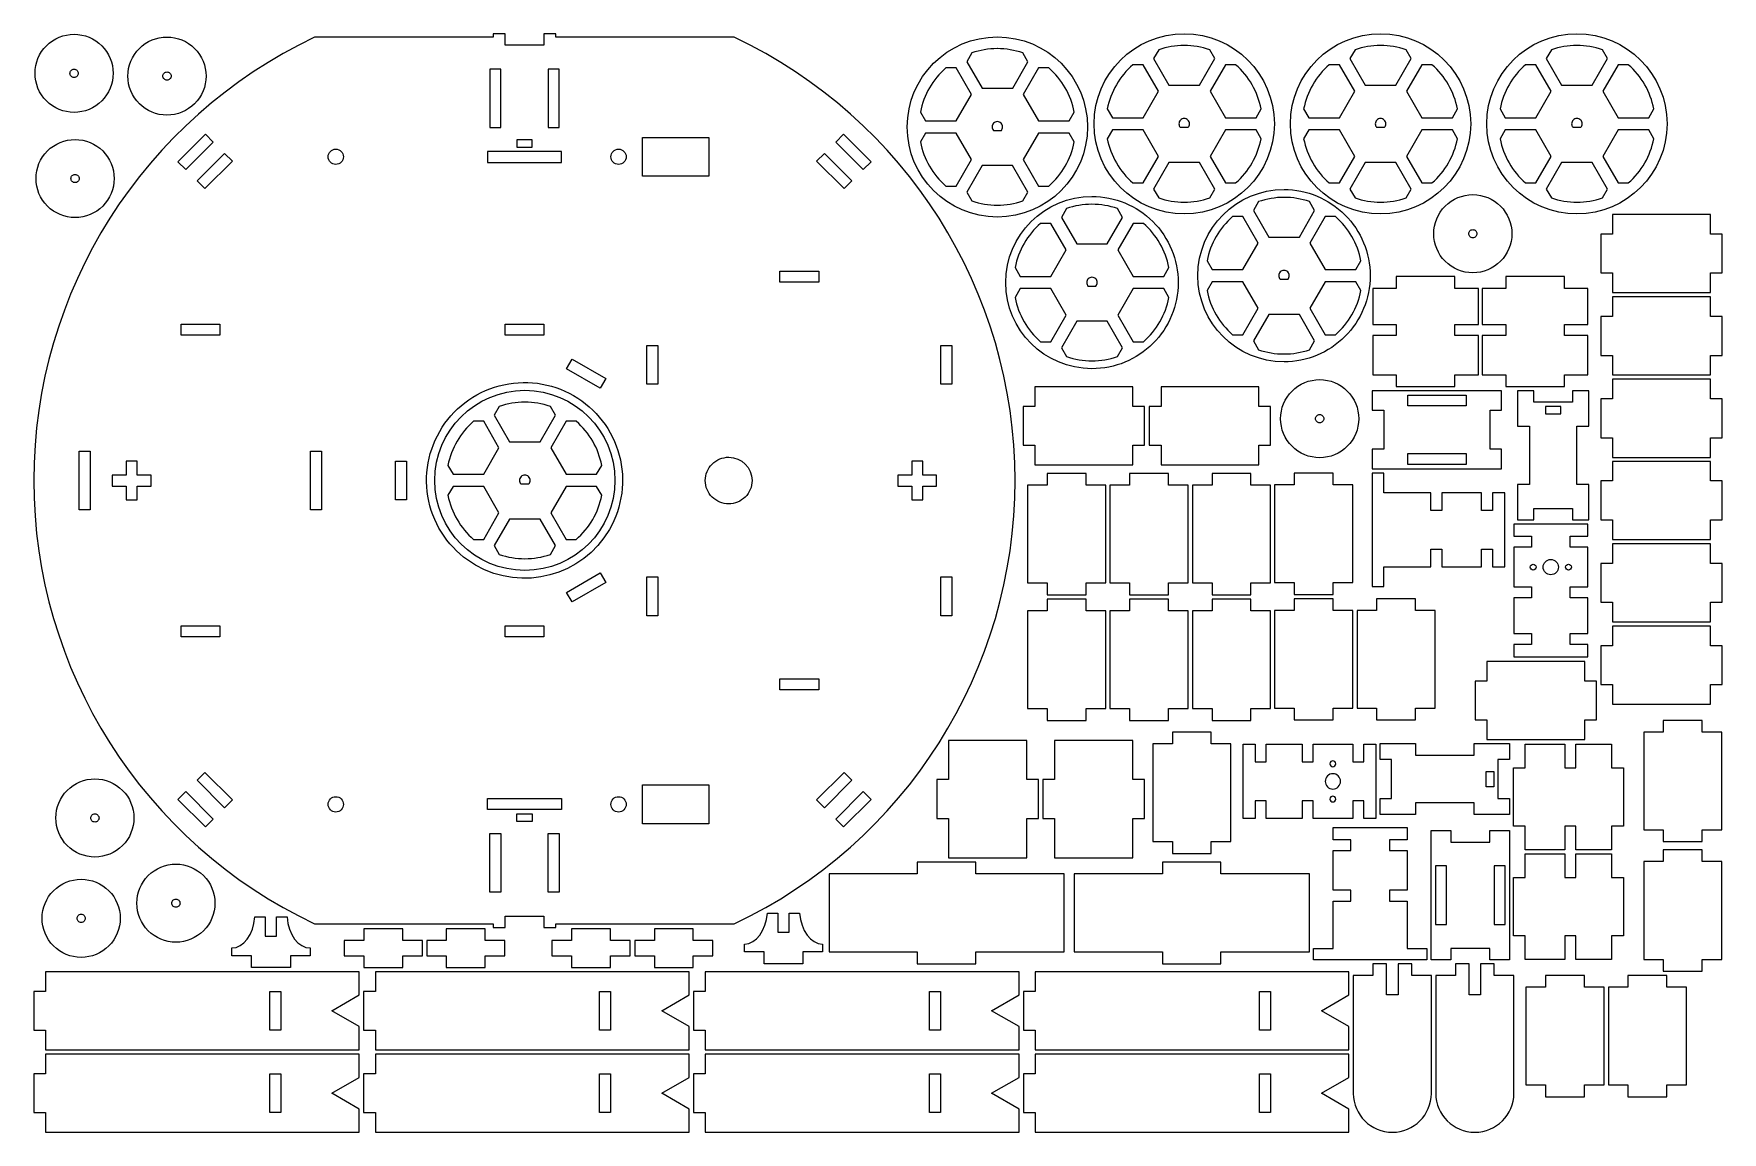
# Model space of a CAD drawing. Extents: x 10 to 440, y 10 to 290.
import ezdxf

# ---------------------------------------------------------------- set-up
doc = ezdxf.new("R2010")
doc.units = 0
doc.layers.add('Layer_1', color=7, linetype='CONTINUOUS')

msp = doc.modelspace()

# ---------------------------------------------------------------- linework, layer by layer
at = {"layer": 'Layer_1', "color": 7}
for p, q in [((125.05021, 289.050305), (81.570201, 289.050305)), ((126.99998, 289.050305), (125.05021, 289.050305)), ((127.05008, 289.050305), (126.99998, 289.050305)), ((130.0499, 289.949994), (127.05008, 289.949994)), ((127.05008, 289.949994), (127.05008, 289.050305)), ((130.0499, 289.050305), (130.0499, 289.949994)), ((130.0499, 288.050365), (130.0499, 289.050305)), ((142.9499, 289.949994), (139.95008, 289.949994)), ((139.95008, 289.949994), (139.95008, 289.050305)), ((139.95008, 289.050305), (139.95008, 288.050365)), ((142.9499, 289.050305), (142.9499, 289.949994)), ((143, 289.050305), (142.9499, 289.050305)), ((144.95027, 289.050305), (143, 289.050305)), ((188.42981, 289.050305), (144.95027, 289.050305)), ((130.0499, 287.050452), (130.0499, 288.050365)), ((139.95008, 287.050452), (130.0499, 287.050452)), ((139.95008, 288.050365), (139.95008, 287.050452)), ((248.916607, 285.060342), (247.616948, 282.808817)), ((255.376163, 286.149181), (255.376163, 286.149181)), ((263.216511, 282.808817), (261.916849, 285.059839)), ((296.500607, 285.861342), (295.200948, 283.609817)), ((302.960163, 286.950181), (302.960163, 286.950181)), ((310.800511, 283.609817), (309.500849, 285.860839)), ((346.500607, 285.861342), (345.200948, 283.609817)), ((352.960163, 286.950181), (352.960163, 286.950181)), ((360.800511, 283.609817), (359.500849, 285.860839)), ((396.500607, 285.861342), (395.200948, 283.609817)), ((402.960163, 286.950181), (402.960163, 286.950181)), ((410.800511, 283.609817), (409.500849, 285.860839)), ((21.366, 279.87), (21.366, 279.87)), ((30.266, 279.87), (30.266, 279.87)), ((128.95022, 280.95012), (126.15022, 280.95012)), ((126.15022, 280.95012), (126.15022, 266.05012)), ((128.95022, 266.05012), (128.95022, 280.95012)), ((143.85022, 280.95012), (141.05022, 280.95012)), ((141.05022, 280.95012), (141.05022, 266.05012)), ((143.85022, 266.05012), (143.85022, 280.95012)), ((244.931321, 281.259576), (242.332515, 281.259046)), ((248.831343, 274.504948), (244.931321, 281.259576)), ((247.616948, 282.808817), (251.516451, 276.05419)), ((259.316489, 276.05419), (263.216511, 282.808817)), ((265.9011, 281.258517), (262.001081, 274.503361)), ((268.500944, 281.258517), (265.9011, 281.258517)), ((292.515321, 282.060576), (289.916515, 282.060046)), ((296.415343, 275.305948), (292.515321, 282.060576)), ((295.200948, 283.609817), (299.100451, 276.85519)), ((306.900489, 276.85519), (310.800511, 283.609817)), ((313.4851, 282.059517), (309.585081, 275.304361)), ((316.084944, 282.059517), (313.4851, 282.059517)), ((342.515321, 282.060576), (339.916515, 282.060046)), ((346.415343, 275.305948), (342.515321, 282.060576)), ((345.200948, 283.609817), (349.100451, 276.85519)), ((356.900489, 276.85519), (360.800511, 283.609817)), ((363.4851, 282.059517), (359.585081, 275.304361)), ((366.084944, 282.059517), (363.4851, 282.059517)), ((392.515321, 282.060576), (389.916515, 282.060046)), ((396.415343, 275.305948), (392.515321, 282.060576)), ((395.200948, 283.609817), (399.100451, 276.85519)), ((406.900489, 276.85519), (410.800511, 283.609817)), ((413.4851, 282.059517), (409.585081, 275.304361)), ((416.084944, 282.059517), (413.4851, 282.059517)), ((45.019, 279.17), (45.019, 279.17)), ((53.919, 279.17), (53.919, 279.17)), ((251.516451, 276.05419), (259.316489, 276.05419)), ((292.51584, 268.550792), (296.415343, 275.305948)), ((299.100451, 276.85519), (306.900489, 276.85519)), ((309.585081, 275.304361), (313.4851, 268.54976)), ((342.51584, 268.550792), (346.415343, 275.305948)), ((349.100451, 276.85519), (356.900489, 276.85519)), ((359.585081, 275.304361), (363.4851, 268.54976)), ((392.51584, 268.550792), (396.415343, 275.305948)), ((399.100451, 276.85519), (406.900489, 276.85519)), ((409.585081, 275.304361), (413.4851, 268.54976)), ((244.93184, 267.749792), (248.831343, 274.504948)), ((262.001081, 274.503361), (265.9011, 267.74876)), ((235.83162, 270.001317), (237.131799, 267.749792)), ((237.131799, 267.749792), (244.93184, 267.749792)), ((255.41601, 267.549), (255.41601, 267.549)), ((265.9011, 267.74876), (273.700625, 267.74876)), ((273.700625, 267.74876), (275.000288, 269.999782)), ((283.41562, 270.802317), (284.715799, 268.550792)), ((284.715799, 268.550792), (292.51584, 268.550792)), ((303.00001, 268.35), (303.00001, 268.35)), ((313.4851, 268.54976), (321.284625, 268.54976)), ((321.284625, 268.54976), (322.584288, 270.800782)), ((325.95, 267), (325.95, 267)), ((333.41562, 270.802317), (334.715799, 268.550792)), ((334.715799, 268.550792), (342.51584, 268.550792)), ((353.00001, 268.35), (353.00001, 268.35)), ((363.4851, 268.54976), (371.284625, 268.54976)), ((371.284625, 268.54976), (372.584288, 270.800782)), ((375.95, 267), (375.95, 267)), ((383.41562, 270.802317), (384.715799, 268.550792)), ((384.715799, 268.550792), (392.51584, 268.550792)), ((403.00001, 268.35), (403.00001, 268.35)), ((413.4851, 268.54976), (421.284625, 268.54976)), ((421.284625, 268.54976), (422.584288, 270.800782)), ((425.95, 267), (425.95, 267)), ((46.75322, 257.34676), (53.75362, 264.34712)), ((55.73352, 262.36722), (48.73312, 255.36686)), ((53.75362, 264.34712), (55.73352, 262.36722)), ((126.15022, 266.05012), (128.95022, 266.05012)), ((136.95022, 262.95012), (133.05022, 262.95012)), ((133.05022, 262.95012), (133.05022, 261.05012)), ((136.95022, 261.05012), (136.95022, 262.95012)), ((141.05022, 266.05012), (143.85022, 266.05012)), ((165.05013, 253.650108), (165.05013, 263.550108)), ((165.05013, 263.550108), (181.95013, 263.550108)), ((181.95013, 263.550108), (181.95013, 253.650108)), ((214.26712, 262.36709), (216.24702, 264.34699)), ((221.26748, 255.36673), (214.26712, 262.36709)), ((216.24702, 264.34699), (223.24738, 257.34663)), ((237.131283, 264.64869), (235.83162, 262.397642)), ((244.931321, 264.64869), (237.131283, 264.64869)), ((248.831343, 257.894063), (244.931321, 264.64869)), ((254.39652, 265.3154), (256.43545, 265.3154)), ((265.900584, 264.64869), (262.000565, 257.894063)), ((273.700625, 264.64869), (265.900584, 264.64869)), ((275.000288, 262.397642), (273.700625, 264.64869)), ((278.366, 266.199), (278.366, 266.199)), ((284.715283, 265.44969), (283.41562, 263.198642)), ((292.515321, 265.44969), (284.715283, 265.44969)), ((296.415343, 258.695063), (292.515321, 265.44969)), ((301.98052, 266.1164), (304.01945, 266.1164)), ((313.484584, 265.44969), (309.584565, 258.695063)), ((321.284625, 265.44969), (313.484584, 265.44969)), ((322.584288, 263.198642), (321.284625, 265.44969)), ((334.715283, 265.44969), (333.41562, 263.198642)), ((342.515321, 265.44969), (334.715283, 265.44969)), ((346.415343, 258.695063), (342.515321, 265.44969)), ((351.98052, 266.1164), (354.01945, 266.1164)), ((363.484584, 265.44969), (359.584565, 258.695063)), ((371.284625, 265.44969), (363.484584, 265.44969)), ((372.584288, 263.198642), (371.284625, 265.44969)), ((384.715283, 265.44969), (383.41562, 263.198642)), ((392.515321, 265.44969), (384.715283, 265.44969)), ((396.415343, 258.695063), (392.515321, 265.44969)), ((401.98052, 266.1164), (404.01945, 266.1164)), ((413.484584, 265.44969), (409.584565, 258.695063)), ((421.284625, 265.44969), (413.484584, 265.44969)), ((422.584288, 263.198642), (421.284625, 265.44969)), ((51.63232, 252.46767), (58.63272, 259.46802)), ((58.63272, 259.46802), (60.61262, 257.48812)), ((144.44999, 259.95012), (125.54999, 259.95012)), ((125.54999, 259.95012), (125.54999, 257.15012)), ((133.05022, 261.05012), (136.95022, 261.05012)), ((144.44999, 257.15012), (144.44999, 259.95012)), ((209.38813, 257.48806), (211.36803, 259.46796)), ((211.36803, 259.46796), (218.36839, 252.4676)), ((292.515321, 251.940436), (296.415343, 258.695063)), ((309.584565, 258.695063), (313.484584, 251.940436)), ((342.515321, 251.940436), (346.415343, 258.695063)), ((359.584565, 258.695063), (363.484584, 251.940436)), ((392.515321, 251.940436), (396.415343, 258.695063)), ((409.584565, 258.695063), (413.484584, 251.940436)), ((48.73312, 255.36686), (46.75322, 257.34676)), ((60.61262, 257.48812), (53.61222, 250.48777)), ((86.950134, 256.65012), (86.950134, 256.65012)), ((125.54999, 257.15012), (144.44999, 257.15012)), ((158.95013, 256.65012), (158.95013, 256.65012)), ((216.38849, 250.4877), (209.38813, 257.48806)), ((223.24738, 257.34663), (221.26748, 255.36673)), ((244.931321, 251.139436), (248.831343, 257.894063)), ((251.515932, 256.343763), (247.616429, 249.589136)), ((259.315973, 256.343763), (251.515932, 256.343763)), ((263.215995, 249.589136), (259.315973, 256.343763)), ((262.000565, 257.894063), (265.900584, 251.139436)), ((299.099932, 257.144763), (295.200429, 250.390136)), ((306.899973, 257.144763), (299.099932, 257.144763)), ((310.799995, 250.390136), (306.899973, 257.144763)), ((349.099932, 257.144763), (345.200429, 250.390136)), ((356.899973, 257.144763), (349.099932, 257.144763)), ((360.799995, 250.390136), (356.899973, 257.144763)), ((399.099932, 257.144763), (395.200429, 250.390136)), ((406.899973, 257.144763), (399.099932, 257.144763)), ((410.799995, 250.390136), (406.899973, 257.144763)), ((21.619, 253.06), (21.619, 253.06)), ((30.519, 253.06), (30.519, 253.06)), ((53.61222, 250.48777), (51.63232, 252.46767)), ((181.95013, 253.650108), (165.05013, 253.650108)), ((218.36839, 252.4676), (216.38849, 250.4877)), ((242.331999, 251.139436), (244.931321, 251.139436)), ((247.616429, 249.589136), (248.916091, 247.337585)), ((261.915814, 247.337585), (263.215995, 249.589136)), ((265.900584, 251.139436), (268.500425, 251.139436)), ((289.915999, 251.940436), (292.515321, 251.940436)), ((295.200429, 250.390136), (296.500091, 248.138585)), ((309.499814, 248.138585), (310.799995, 250.390136)), ((313.484584, 251.940436), (316.084425, 251.940436)), ((339.915999, 251.940436), (342.515321, 251.940436)), ((345.200429, 250.390136), (346.500091, 248.138585)), ((359.499814, 248.138585), (360.799995, 250.390136)), ((363.484584, 251.940436), (366.084425, 251.940436)), ((389.915999, 251.940436), (392.515321, 251.940436)), ((395.200429, 250.390136), (396.500091, 248.138585)), ((409.499814, 248.138585), (410.799995, 250.390136)), ((413.484584, 251.940436), (416.084425, 251.940436)), ((273.01561, 245.41134), (271.71595, 243.15982)), ((279.47516, 246.50018), (279.47516, 246.50018)), ((287.31551, 243.15982), (286.01585, 245.41084)), ((321.91561, 247.16634), (320.61595, 244.91482)), ((328.37516, 248.25518), (328.37516, 248.25518)), ((336.21551, 244.91482), (334.91585, 247.16584)), ((269.03032, 241.61058), (266.43152, 241.61005)), ((272.93034, 234.85595), (269.03032, 241.61058)), ((271.71595, 243.15982), (275.61545, 236.40519)), ((283.41549, 236.40519), (287.31551, 243.15982)), ((290.0001, 241.60952), (286.10008, 234.85436)), ((292.59994, 241.60952), (290.0001, 241.60952)), ((317.93032, 243.36558), (315.33152, 243.36505)), ((321.83034, 236.61095), (317.93032, 243.36558)), ((320.61595, 244.91482), (324.51545, 238.16019)), ((332.31549, 238.16019), (336.21551, 244.91482)), ((338.9001, 243.36452), (335.00008, 236.60936)), ((341.49994, 243.36452), (338.9001, 243.36452)), ((436.999801, 243.9), (412.100001, 243.9)), ((412.100001, 243.9), (412.100001, 238.9003)), ((436.999801, 238.9003), (436.999801, 243.9)), ((317.93084, 229.85579), (321.83034, 236.61095)), ((324.51545, 238.16019), (332.31549, 238.16019)), ((335.00008, 236.60936), (338.9001, 229.85476)), ((377.5398, 239), (377.5398, 239)), ((386.4398, 239), (386.4398, 239)), ((412.100001, 238.9003), (409.0997, 238.9003)), ((409.0997, 238.9003), (409.0997, 229.00013)), ((439.999601, 238.9003), (436.999801, 238.9003)), ((439.999601, 229.00013), (439.999601, 238.9003)), ((269.03084, 228.10079), (272.93034, 234.85595)), ((275.61545, 236.40519), (283.41549, 236.40519)), ((286.10008, 234.85436), (290.0001, 228.09976)), ((200.05018, 229.4503), (209.95018, 229.4503)), ((200.05018, 226.6503), (200.05018, 229.4503)), ((209.95018, 229.4503), (209.95018, 226.6503)), ((259.93062, 230.35232), (261.2308, 228.10079)), ((261.2308, 228.10079), (269.03084, 228.10079)), ((279.51501, 227.9), (279.51501, 227.9)), ((290.0001, 228.09976), (297.799626, 228.09976)), ((297.799626, 228.09976), (299.099289, 230.35078)), ((308.83062, 232.10732), (310.1308, 229.85579)), ((310.1308, 229.85579), (317.93084, 229.85579)), ((328.41501, 229.655), (328.41501, 229.655)), ((338.9001, 229.85476), (346.699626, 229.85476)), ((346.699626, 229.85476), (347.999289, 232.10578)), ((350.364993, 228.30494), (350.364993, 228.30494)), ((371.90038, 228.100071), (357.00052, 228.100071)), ((357.00052, 228.100071), (357.00052, 225.949821)), ((371.90038, 225.949821), (371.90038, 228.100071)), ((399.80054, 228.100062), (384.9007, 228.100062)), ((384.9007, 228.100062), (384.9007, 225.949812)), ((399.80054, 225.949812), (399.80054, 228.100062)), ((409.0997, 229.00013), (412.100001, 229.00013)), ((412.100001, 229.00013), (412.100001, 224.00044)), ((436.999801, 224.00044), (436.999801, 229.00013)), ((436.999801, 229.00013), (439.999601, 229.00013)), ((209.95018, 226.6503), (200.05018, 226.6503)), ((261.23028, 224.99969), (259.93062, 222.74864)), ((269.03032, 224.99969), (261.23028, 224.99969)), ((272.93034, 218.24506), (269.03032, 224.99969)), ((278.49552, 225.6664), (280.53445, 225.6664)), ((289.99959, 224.99969), (286.09957, 218.24506)), ((297.799626, 224.99969), (289.99959, 224.99969)), ((299.099289, 222.74864), (297.799626, 224.99969)), ((301.464993, 226.54994), (301.464993, 226.54994)), ((310.13028, 226.75469), (308.83062, 224.50364)), ((317.93032, 226.75469), (310.13028, 226.75469)), ((321.83034, 220.00006), (317.93032, 226.75469)), ((327.39552, 227.4214), (329.43445, 227.4214)), ((338.89959, 226.75469), (334.99957, 220.00006)), ((346.699626, 226.75469), (338.89959, 226.75469)), ((347.999289, 224.50364), (346.699626, 226.75469)), ((357, 225.000001), (351.00035, 225.000001)), ((351.00035, 225.000001), (351.00035, 216.049651)), ((357.00052, 225.949821), (357, 225.949821)), ((357, 225.949821), (357, 225.000001)), ((371.90038, 225.000001), (371.90038, 225.949821)), ((377.90055, 225.000001), (371.90038, 225.000001)), ((377.90055, 218.700141), (377.90055, 225.000001)), ((384.90017, 224.999992), (378.90054, 224.999992)), ((378.90054, 224.999992), (378.90054, 216.049642)), ((384.9007, 225.949812), (384.90017, 225.949812)), ((384.90017, 225.949812), (384.90017, 224.999992)), ((399.80054, 224.999992), (399.80054, 225.949812)), ((405.80071, 224.999992), (399.80054, 224.999992)), ((405.80071, 218.700132), (405.80071, 224.999992)), ((412.100001, 224.00044), (436.999801, 224.00044)), ((317.93032, 213.24544), (321.83034, 220.00006)), ((334.99957, 220.00006), (338.89959, 213.24544)), ((436.999801, 222.9), (412.100001, 222.9)), ((412.100001, 222.9), (412.100001, 217.9003)), ((436.999801, 217.9003), (436.999801, 222.9)), ((47.55032, 213.1503), (47.55032, 215.9503)), ((47.55032, 215.9503), (57.45032, 215.9503)), ((57.45032, 215.9503), (57.45032, 213.1503)), ((130.05022, 213.1503), (130.05022, 215.9503)), ((130.05022, 215.9503), (139.95022, 215.9503)), ((139.95022, 215.9503), (139.95022, 213.1503)), ((269.03032, 211.49044), (272.93034, 218.24506)), ((275.61493, 216.69476), (271.71543, 209.94014)), ((283.41497, 216.69476), (275.61493, 216.69476)), ((287.315, 209.94014), (283.41497, 216.69476)), ((286.09957, 218.24506), (289.99959, 211.49044)), ((324.51493, 218.44976), (320.61543, 211.69514)), ((332.31497, 218.44976), (324.51493, 218.44976)), ((336.215, 211.69514), (332.31497, 218.44976)), ((351.00035, 216.049651), (351.00088, 216.049651)), ((351.00088, 216.049651), (351.00088, 215.899791)), ((351.00088, 215.899791), (357.00053, 215.899791)), ((357.00053, 215.899791), (357.00053, 213.099961)), ((371.90038, 213.099961), (371.90038, 215.899791)), ((371.90038, 215.899791), (377.90055, 215.899791)), ((377.90055, 216.049651), (377.90055, 218.700141)), ((377.90055, 215.899791), (377.90055, 216.049651)), ((378.90054, 216.049642), (378.90107, 216.049642)), ((378.90107, 216.049642), (378.90107, 215.899782)), ((378.90107, 215.899782), (384.90071, 215.899782)), ((384.90071, 215.899782), (384.90071, 213.099952)), ((399.80054, 213.099952), (399.80054, 215.899782)), ((399.80054, 215.899782), (405.80071, 215.899782)), ((405.80071, 216.049642), (405.80071, 218.700132)), ((405.80071, 215.899782), (405.80071, 216.049642)), ((412.100001, 217.9003), (409.0997, 217.9003)), ((409.0997, 217.9003), (409.0997, 208.00013)), ((439.999601, 217.9003), (436.999801, 217.9003)), ((439.999601, 208.00013), (439.999601, 217.9003)), ((57.45032, 213.1503), (47.55032, 213.1503)), ((139.95022, 213.1503), (130.05022, 213.1503)), ((266.431, 211.49044), (269.03032, 211.49044)), ((289.99959, 211.49044), (292.59943, 211.49044)), ((315.331, 213.24544), (317.93032, 213.24544)), ((320.61543, 211.69514), (321.91509, 209.44358)), ((334.91481, 209.44358), (336.215, 211.69514)), ((338.89959, 213.24544), (341.49943, 213.24544)), ((351.00088, 212.950081), (351.00035, 212.950081)), ((351.00035, 212.950081), (351.00035, 203.04993)), ((357.00053, 213.099961), (351.00088, 213.099961)), ((351.00088, 213.099961), (351.00088, 212.950081)), ((377.90055, 213.099961), (371.90038, 213.099961)), ((377.90055, 212.950081), (377.90055, 213.099961)), ((377.90055, 210.299611), (377.90055, 212.950081)), ((378.90107, 212.950072), (378.90054, 212.950072)), ((378.90054, 212.950072), (378.90054, 203.04992)), ((384.90071, 213.099952), (378.90107, 213.099952)), ((378.90107, 213.099952), (378.90107, 212.950072)), ((405.80071, 213.099952), (399.80054, 213.099952)), ((405.80071, 212.950072), (405.80071, 213.099952)), ((405.80071, 210.299602), (405.80071, 212.950072)), ((145.73842, 204.59931), (147.13842, 207.02418)), ((147.13842, 207.02418), (155.71209, 202.07418)), ((166.15021, 200.6503), (166.15021, 210.5503)), ((166.15021, 210.5503), (168.95021, 210.5503)), ((168.95021, 210.5503), (168.95021, 200.6503)), ((241.05025, 200.6503), (241.05025, 210.5503)), ((241.05025, 210.5503), (243.85025, 210.5503)), ((243.85025, 210.5503), (243.85025, 200.6503)), ((271.71543, 209.94014), (273.01509, 207.68858)), ((286.01481, 207.68858), (287.315, 209.94014)), ((377.90055, 203.04993), (377.90055, 210.299611)), ((405.80071, 203.04992), (405.80071, 210.299602)), ((409.0997, 208.00013), (412.100001, 208.00013)), ((412.100001, 208.00013), (412.100001, 203.00044)), ((436.999801, 203.00044), (436.999801, 208.00013)), ((436.999801, 208.00013), (439.999601, 208.00013)), ((154.31209, 199.64931), (145.73842, 204.59931)), ((351.00035, 203.04993), (357.00052, 203.04993)), ((357.00052, 203.04993), (357.00052, 200.05011)), ((371.90038, 200.05011), (371.90038, 203.04993)), ((371.90038, 203.04993), (377.90055, 203.04993)), ((378.90054, 203.04992), (384.9007, 203.04992)), ((384.9007, 203.04992), (384.9007, 200.0501)), ((399.80054, 200.0501), (399.80054, 203.04992)), ((399.80054, 203.04992), (405.80071, 203.04992)), ((412.100001, 203.00044), (436.999801, 203.00044)), ((155.71209, 202.07418), (154.31209, 199.64931)), ((168.95021, 200.6503), (166.15021, 200.6503)), ((243.85025, 200.6503), (241.05025, 200.6503)), ((289.8998, 199.9997), (265, 199.9997)), ((265, 199.9997), (265, 195)), ((289.8998, 195), (289.8998, 199.9997)), ((322.0002, 199.9997), (297.1004, 199.9997)), ((297.1004, 199.9997), (297.1004, 195)), ((322.0002, 195), (322.0002, 199.9997)), ((350.901, 199), (350.901, 193.99979)), ((383.80131, 199), (350.901, 199)), ((357.00052, 200.05011), (371.90038, 200.05011)), ((359.90098, 195.09986), (359.90098, 197.89986)), ((359.90098, 197.89986), (374.80098, 197.89986)), ((374.80098, 197.89986), (374.80098, 195.09986)), ((383.80131, 193.99979), (383.80131, 199)), ((384.9007, 200.0501), (399.80054, 200.0501)), ((391.9998, 199), (387.8998, 199)), ((387.8998, 199), (387.8998, 190.00004)), ((391.9998, 196.09991), (391.9998, 199)), ((406, 199), (401.8995, 199)), ((401.8995, 199), (401.8995, 196.09991)), ((406, 190.00004), (406, 199)), ((436.999801, 201.9), (412.100001, 201.9)), ((412.100001, 201.9), (412.100001, 196.9003)), ((436.999801, 196.9003), (436.999801, 201.9)), ((128.600607, 195.006342), (127.300948, 192.754817)), ((135.060163, 196.095181), (135.060163, 196.095181)), ((142.900511, 192.754817), (141.600849, 195.005839)), ((265, 195), (261.9997, 195)), ((261.9997, 195), (261.9997, 185.09983)), ((292.8996, 195), (289.8998, 195)), ((292.8996, 185.09983), (292.8996, 195)), ((297.1004, 195), (294.1001, 195)), ((294.1001, 195), (294.1001, 185.09983)), ((325, 195), (322.0002, 195)), ((325, 185.09983), (325, 195)), ((350.901, 193.99979), (353.80108, 193.99979)), ((353.80108, 193.99979), (353.80108, 184.10012)), ((374.80098, 195.09986), (359.90098, 195.09986)), ((380.90124, 184.10012), (380.90124, 193.99979)), ((380.90124, 193.99979), (383.80131, 193.99979)), ((401.8995, 196.09991), (391.9998, 196.09991)), ((398.9, 195), (395, 195)), ((395, 195), (395, 193.1)), ((398.9, 193.1), (398.9, 195)), ((412.100001, 196.9003), (409.0997, 196.9003)), ((409.0997, 196.9003), (409.0997, 187.00013)), ((439.999601, 196.9003), (436.999801, 196.9003)), ((439.999601, 187.00013), (439.999601, 196.9003)), ((124.615321, 191.205576), (122.016515, 191.205046)), ((128.515343, 184.450948), (124.615321, 191.205576)), ((127.300948, 192.754817), (131.200451, 186.00019)), ((139.000489, 186.00019), (142.900511, 192.754817)), ((145.5851, 191.204517), (141.685081, 184.449361)), ((148.184944, 191.204517), (145.5851, 191.204517)), ((338.5438, 191.87), (338.5438, 191.87)), ((347.4438, 191.87), (347.4438, 191.87)), ((387.8998, 190.00004), (390.8997, 190.00004)), ((390.8997, 190.00004), (390.8997, 175.10017)), ((395, 193.1), (398.9, 193.1)), ((403.0002, 175.10017), (403.0002, 190.00004)), ((403.0002, 190.00004), (406, 190.00004)), ((113.41802, 188.61874), (113.41802, 188.61874)), ((131.200451, 186.00019), (139.000489, 186.00019)), ((261.9997, 185.09983), (265, 185.09983)), ((265, 185.09983), (265, 180.10014)), ((289.8998, 180.10014), (289.8998, 185.09983)), ((289.8998, 185.09983), (292.8996, 185.09983)), ((294.1001, 185.09983), (297.1004, 185.09983)), ((297.1004, 185.09983), (297.1004, 180.10014)), ((322.0002, 180.10014), (322.0002, 185.09983)), ((322.0002, 185.09983), (325, 185.09983)), ((409.0997, 187.00013), (412.100001, 187.00013)), ((412.100001, 187.00013), (412.100001, 182.00044)), ((436.999801, 182.00044), (436.999801, 187.00013)), ((436.999801, 187.00013), (439.999601, 187.00013)), ((21.65022, 168.65029), (21.65022, 183.55029)), ((21.65022, 183.55029), (24.45022, 183.55029)), ((24.45022, 183.55029), (24.45022, 168.65029)), ((36.40062, 181.05027), (33.60022, 181.05027)), ((33.60022, 181.05027), (33.60022, 177.50009)), ((36.40062, 177.50009), (36.40062, 181.05027)), ((80.55022, 168.65029), (80.55022, 183.55029)), ((80.55022, 183.55029), (83.35022, 183.55029)), ((83.35022, 183.55029), (83.35022, 168.65029)), ((102.15032, 171.15031), (102.15032, 181.05031)), ((102.15032, 181.05031), (104.95032, 181.05031)), ((104.95032, 181.05031), (104.95032, 171.15031)), ((124.61584, 177.695792), (128.515343, 184.450948)), ((141.685081, 184.449361), (145.5851, 177.69476)), ((236.4006, 181.05027), (233.60025, 181.05027)), ((233.60025, 181.05027), (233.60025, 177.50009)), ((236.4006, 177.50009), (236.4006, 181.05027)), ((353.80108, 184.10012), (350.901, 184.10012)), ((350.901, 184.10012), (350.901, 179.09992)), ((359.90098, 180.19983), (359.90098, 182.99983)), ((359.90098, 182.99983), (374.80098, 182.99983)), ((374.80098, 182.99983), (374.80098, 180.19983)), ((383.80131, 184.10012), (380.90124, 184.10012)), ((383.80131, 179.09992), (383.80131, 184.10012)), ((412.100001, 182.00044), (436.999801, 182.00044)), ((436.999801, 181), (412.100001, 181)), ((412.100001, 181), (412.100001, 176.0003)), ((436.999801, 176.0003), (436.999801, 181)), ((33.60022, 177.50009), (30.05062, 177.50009)), ((30.05062, 177.50009), (30.05062, 174.70027)), ((39.95022, 177.50009), (36.40062, 177.50009)), ((39.95022, 174.70027), (39.95022, 177.50009)), ((115.51562, 179.947317), (116.815799, 177.695792)), ((116.815799, 177.695792), (124.61584, 177.695792)), ((135.10001, 177.495), (135.10001, 177.495)), ((145.5851, 177.69476), (153.384625, 177.69476)), ((153.384625, 177.69476), (154.684288, 179.945782)), ((233.60025, 177.50009), (230.0506, 177.50009)), ((230.0506, 177.50009), (230.0506, 174.70027)), ((239.95025, 177.50009), (236.4006, 177.50009)), ((239.95025, 174.70027), (239.95025, 177.50009)), ((265, 180.10014), (289.8998, 180.10014)), ((268.09982, 177.8999), (268.09982, 174.9001)), ((277.99999, 177.8999), (268.09982, 177.8999)), ((277.99999, 174.9001), (277.99999, 177.8999)), ((289.09982, 177.8999), (289.09982, 174.9001)), ((298.99999, 177.8999), (289.09982, 177.8999)), ((297.1004, 180.10014), (322.0002, 180.10014)), ((298.99999, 174.9001), (298.99999, 177.8999)), ((310.09982, 177.8999), (310.09982, 174.9001)), ((319.99999, 177.8999), (310.09982, 177.8999)), ((319.99999, 174.9001), (319.99999, 177.8999)), ((330.9997, 177.9998), (330.9997, 175)), ((340.89987, 177.9998), (330.9997, 177.9998)), ((340.89987, 175), (340.89987, 177.9998)), ((350.90054, 177.99999), (350.90054, 149.09994)), ((353.80061, 177.99999), (350.90054, 177.99999)), ((350.901, 179.09992), (383.80131, 179.09992)), ((353.80061, 172.99976), (353.80061, 177.99999)), ((374.80098, 180.19983), (359.90098, 180.19983)), ((30.05062, 174.70027), (33.60022, 174.70027)), ((33.60022, 174.70027), (33.60022, 171.15009)), ((36.40062, 171.15009), (36.40062, 174.70027)), ((36.40062, 174.70027), (39.95022, 174.70027)), ((116.815283, 174.59469), (115.51562, 172.343642)), ((124.615321, 174.59469), (116.815283, 174.59469)), ((128.515343, 167.840063), (124.615321, 174.59469)), ((134.08052, 175.2614), (136.11945, 175.2614)), ((145.584584, 174.59469), (141.684565, 167.840063)), ((153.384625, 174.59469), (145.584584, 174.59469)), ((154.684288, 172.343642), (153.384625, 174.59469)), ((158.05, 176.145), (158.05, 176.145)), ((230.0506, 174.70027), (233.60025, 174.70027)), ((233.60025, 174.70027), (233.60025, 171.15009)), ((236.4006, 171.15009), (236.4006, 174.70027)), ((236.4006, 174.70027), (239.95025, 174.70027)), ((259.94999, 176.1001), (259.94999, 176.1001)), ((268.09982, 174.9001), (263.10012, 174.9001)), ((263.10012, 174.9001), (263.10012, 150.0003)), ((282.99968, 174.9001), (277.99999, 174.9001)), ((282.99968, 150.0003), (282.99968, 174.9001)), ((289.09982, 174.9001), (284.10012, 174.9001)), ((284.10012, 174.9001), (284.10012, 150.0003)), ((303.99968, 174.9001), (298.99999, 174.9001)), ((303.99968, 150.0003), (303.99968, 174.9001)), ((310.09982, 174.9001), (305.10012, 174.9001)), ((305.10012, 174.9001), (305.10012, 150.0003)), ((324.99968, 174.9001), (319.99999, 174.9001)), ((324.99968, 150.0003), (324.99968, 174.9001)), ((330.9997, 175), (326, 175)), ((326, 175), (326, 150.1002)), ((345.89956, 175), (340.89987, 175)), ((345.89956, 150.1002), (345.89956, 175)), ((356.85057, 172.99976), (353.80061, 172.99976)), ((358.80031, 172.99976), (356.85057, 172.99976)), ((356.85057, 172.99976), (356.85057, 172.99976)), ((362.70035, 172.99976), (358.80031, 172.99976)), ((363.60001, 172.99976), (362.70035, 172.99976)), ((365.80042, 172.99976), (363.60001, 172.99976)), ((365.80042, 168.49978), (365.80042, 172.99976)), ((378.70039, 172.99976), (368.60024, 172.99976)), ((368.60024, 172.99976), (368.60024, 168.49978)), ((378.70039, 168.49978), (378.70039, 172.99976)), ((384.60028, 172.99976), (381.50021, 172.99976)), ((381.50021, 172.99976), (381.50021, 168.49978)), ((384.60028, 154.09964), (384.60028, 172.99976)), ((390.8997, 175.10017), (387.8998, 175.10017)), ((387.8998, 175.10017), (387.8998, 166.09968)), ((406, 175.10017), (403.0002, 175.10017)), ((406, 166.09968), (406, 175.10017)), ((412.100001, 176.0003), (409.0997, 176.0003)), ((409.0997, 176.0003), (409.0997, 166.10013)), ((439.999601, 176.0003), (436.999801, 176.0003)), ((439.999601, 166.10013), (439.999601, 176.0003)), ((24.45022, 168.65029), (21.65022, 168.65029)), ((33.60022, 171.15009), (36.40062, 171.15009)), ((83.35022, 168.65029), (80.55022, 168.65029)), ((104.95032, 171.15031), (102.15032, 171.15031)), ((124.615321, 161.085436), (128.515343, 167.840063)), ((141.684565, 167.840063), (145.584584, 161.085436)), ((187.00026, 170.1503), (187.00026, 170.1503)), ((233.60025, 171.15009), (236.4006, 171.15009)), ((368.60024, 168.49978), (365.80042, 168.49978)), ((381.50021, 168.49978), (378.70039, 168.49978)), ((391.9998, 166.09968), (391.9998, 168.99977)), ((391.9998, 168.99977), (401.8995, 168.99977)), ((401.8995, 168.99977), (401.8995, 166.09968)), ((131.199932, 166.289763), (127.300429, 159.535136)), ((138.999973, 166.289763), (131.199932, 166.289763)), ((142.899995, 159.535136), (138.999973, 166.289763)), ((405.799814, 165.000177), (386.899674, 165.000177)), ((386.899674, 165.000177), (386.899674, 161.900133)), ((387.8998, 166.09968), (391.9998, 166.09968)), ((401.8995, 166.09968), (406, 166.09968)), ((405.799311, 161.900133), (405.799814, 165.000177)), ((409.0997, 166.10013), (412.100001, 166.10013)), ((412.100001, 166.10013), (412.100001, 161.10044)), ((436.999801, 161.10044), (436.999801, 166.10013)), ((436.999801, 166.10013), (439.999601, 166.10013)), ((122.015999, 161.085436), (124.615321, 161.085436)), ((127.300429, 159.535136), (128.600091, 157.283585)), ((141.599814, 157.283585), (142.899995, 159.535136)), ((145.584584, 161.085436), (148.184425, 161.085436)), ((386.899674, 161.900133), (391.399681, 161.900133)), ((391.399681, 159.100286), (386.899674, 159.100286)), ((386.899674, 159.100286), (386.899674, 149.000135)), ((391.399681, 161.900133), (391.399681, 159.100286)), ((401.299331, 159.100286), (401.299331, 161.900133)), ((401.299331, 161.900133), (405.799311, 161.900133)), ((405.799311, 159.100286), (401.299331, 159.100286)), ((405.799311, 149.000135), (405.799311, 159.100286)), ((412.100001, 161.10044), (436.999801, 161.10044)), ((436.999801, 160), (412.100001, 160)), ((412.100001, 160), (412.100001, 155.0003)), ((436.999801, 155.0003), (436.999801, 160)), ((365.80042, 154.09964), (365.80042, 158.59962)), ((365.80042, 158.59962), (368.60024, 158.59962)), ((368.60024, 158.59962), (368.60024, 154.09964)), ((378.70039, 154.09964), (378.70039, 158.59962)), ((378.70039, 158.59962), (381.50021, 158.59962)), ((381.50021, 158.59962), (381.50021, 154.09964)), ((412.100001, 155.0003), (409.0997, 155.0003)), ((409.0997, 155.0003), (409.0997, 145.10013)), ((439.999601, 155.0003), (436.999801, 155.0003)), ((439.999601, 145.10013), (439.999601, 155.0003)), ((145.73852, 147.60129), (154.31213, 152.55129)), ((154.31213, 152.55129), (155.71214, 150.12641)), ((166.15021, 141.6503), (166.15021, 151.5503)), ((166.15021, 151.5503), (168.95021, 151.5503)), ((168.95021, 151.5503), (168.95021, 141.6503)), ((241.05025, 141.6503), (241.05025, 151.5503)), ((241.05025, 151.5503), (243.85025, 151.5503)), ((243.85025, 151.5503), (243.85025, 141.6503)), ((353.80061, 149.09994), (353.80061, 154.09964)), ((353.80061, 154.09964), (356.70018, 154.09964)), ((356.70018, 154.09964), (356.85057, 154.09964)), ((356.85057, 154.09964), (358.80031, 154.09964)), ((358.80031, 154.09964), (362.70035, 154.09964)), ((362.70035, 154.09964), (365.80042, 154.09964)), ((368.60024, 154.09964), (378.70039, 154.09964)), ((381.50021, 154.09964), (384.60028, 154.09964)), ((391.8499, 153.29994), (391.8499, 153.29994)), ((396.3502, 152.0999), (396.3502, 152.0999)), ((400.8499, 153.29994), (400.8499, 153.29994)), ((147.13852, 145.17641), (145.73852, 147.60129)), ((155.71214, 150.12641), (147.13852, 145.17641)), ((263.10012, 150.0003), (268.09982, 150.0003)), ((268.09982, 150.0003), (268.09982, 147)), ((268.09982, 147), (277.99999, 147)), ((277.99999, 147), (277.99999, 150.0003)), ((277.99999, 150.0003), (282.99968, 150.0003)), ((284.10012, 150.0003), (289.09982, 150.0003)), ((289.09982, 150.0003), (289.09982, 147)), ((289.09982, 147), (298.99999, 147)), ((298.99999, 147), (298.99999, 150.0003)), ((298.99999, 150.0003), (303.99968, 150.0003)), ((305.10012, 150.0003), (310.09982, 150.0003)), ((310.09982, 150.0003), (310.09982, 147)), ((310.09982, 147), (319.99999, 147)), ((319.99999, 147), (319.99999, 150.0003)), ((319.99999, 150.0003), (324.99968, 150.0003)), ((326, 150.1002), (330.9997, 150.1002)), ((330.9997, 150.1002), (330.9997, 147.0999)), ((330.9997, 147.0999), (340.89987, 147.0999)), ((340.89987, 147.0999), (340.89987, 150.1002)), ((340.89987, 150.1002), (345.89956, 150.1002)), ((350.90054, 149.09994), (353.80061, 149.09994)), ((386.899674, 149.000135), (391.399681, 149.000135)), ((391.399681, 146.200314), (386.899674, 146.200314)), ((386.899674, 146.200314), (386.899674, 143.100244)), ((391.399681, 149.000135), (391.399681, 146.200314)), ((401.299331, 146.200314), (401.299331, 149.000135)), ((401.299331, 149.000135), (405.799311, 149.000135)), ((405.799311, 146.200314), (401.299331, 146.200314)), ((405.799311, 143.999933), (405.799311, 146.200314)), ((268.09983, 142.9001), (263.10013, 142.9001)), ((263.10013, 142.9001), (263.10013, 118.0003)), ((268.09983, 145.8999), (268.09983, 142.9001)), ((278, 145.8999), (268.09983, 145.8999)), ((278, 142.9001), (278, 145.8999)), ((282.99969, 142.9001), (278, 142.9001)), ((282.99969, 118.0003), (282.99969, 142.9001)), ((289.09983, 142.9001), (284.10013, 142.9001)), ((284.10013, 142.9001), (284.10013, 118.0003)), ((289.09983, 145.8999), (289.09983, 142.9001)), ((299, 145.8999), (289.09983, 145.8999)), ((299, 142.9001), (299, 145.8999)), ((303.99969, 142.9001), (299, 142.9001)), ((303.99969, 118.0003), (303.99969, 142.9001)), ((310.09983, 142.9001), (305.10013, 142.9001)), ((305.10013, 142.9001), (305.10013, 118.0003)), ((310.09983, 145.8999), (310.09983, 142.9001)), ((320, 145.8999), (310.09983, 145.8999)), ((320, 142.9001), (320, 145.8999)), ((324.99969, 142.9001), (320, 142.9001)), ((324.99969, 118.0003), (324.99969, 142.9001)), ((330.9997, 143), (326, 143)), ((326, 143), (326, 118.1002)), ((330.9997, 145.9998), (330.9997, 143)), ((340.89987, 145.9998), (330.9997, 145.9998)), ((340.89987, 143), (340.89987, 145.9998)), ((345.89956, 143), (340.89987, 143)), ((345.89956, 118.1002), (345.89956, 143)), ((351.9997, 143), (347, 143)), ((347, 143), (347, 118.1002)), ((351.9997, 145.9998), (351.9997, 143)), ((361.89987, 145.9998), (351.9997, 145.9998)), ((361.89987, 143), (361.89987, 145.9998)), ((366.89956, 143), (361.89987, 143)), ((366.89956, 118.1002), (366.89956, 143)), ((386.899674, 143.100244), (386.899674, 139.200206)), ((405.799311, 143.100244), (405.799311, 143.999933)), ((405.799311, 139.200206), (405.799311, 143.100244)), ((409.0997, 145.10013), (412.100001, 145.10013)), ((412.100001, 145.10013), (412.100001, 140.10044)), ((436.999801, 140.10044), (436.999801, 145.10013)), ((436.999801, 145.10013), (439.999601, 145.10013)), ((47.55032, 136.2503), (47.55032, 139.0503)), ((47.55032, 139.0503), (57.45032, 139.0503)), ((57.45032, 139.0503), (57.45032, 136.2503)), ((130.05032, 136.2503), (130.05032, 139.0503)), ((130.05032, 139.0503), (139.95032, 139.0503)), ((139.95032, 139.0503), (139.95032, 136.2503)), ((168.95021, 141.6503), (166.15021, 141.6503)), ((243.85025, 141.6503), (241.05025, 141.6503)), ((386.899674, 139.200206), (386.899674, 137.100076)), ((405.799311, 137.100076), (405.799311, 139.200206)), ((405.799311, 139.200206), (405.799311, 139.200206)), ((412.100001, 140.10044), (436.999801, 140.10044)), ((436.999801, 139), (412.100001, 139)), ((412.100001, 139), (412.100001, 134.0003)), ((436.999801, 134.0003), (436.999801, 139)), ((57.45032, 136.2503), (47.55032, 136.2503)), ((139.95032, 136.2503), (130.05032, 136.2503)), ((386.899674, 137.100076), (391.399152, 137.100076)), ((391.399152, 134.300255), (386.899674, 134.300255)), ((386.899674, 134.300255), (386.899674, 131.200185)), ((391.399152, 137.100076), (391.399152, 134.300255)), ((401.299834, 134.300255), (401.299834, 137.100076)), ((401.299834, 137.100076), (405.799311, 137.100076)), ((405.799814, 134.300255), (401.299834, 134.300255)), ((405.799311, 137.100076), (405.799311, 137.100076)), ((405.799814, 131.200185), (405.799814, 134.300255)), ((412.100001, 134.0003), (409.0997, 134.0003)), ((409.0997, 134.0003), (409.0997, 124.10013)), ((439.999601, 134.0003), (436.999801, 134.0003)), ((439.999601, 124.10013), (439.999601, 134.0003)), ((405, 130), (380.1002, 130)), ((380.1002, 130), (380.1002, 125.0003)), ((386.899674, 131.200185), (405.799814, 131.200185)), ((405, 125.0003), (405, 130)), ((200.05031, 125.5503), (209.95031, 125.5503)), ((200.05031, 122.7503), (200.05031, 125.5503)), ((209.95031, 125.5503), (209.95031, 122.7503)), ((380.1002, 125.0003), (377.0999, 125.0003)), ((377.0999, 125.0003), (377.0999, 115.10013)), ((407.9998, 125.0003), (405, 125.0003)), ((407.9998, 115.10013), (407.9998, 125.0003)), ((209.95031, 122.7503), (200.05031, 122.7503)), ((409.0997, 124.10013), (412.100001, 124.10013)), ((412.100001, 124.10013), (412.100001, 119.10044)), ((436.999801, 119.10044), (436.999801, 124.10013)), ((436.999801, 124.10013), (439.999601, 124.10013)), ((263.10013, 118.0003), (268.09983, 118.0003)), ((268.09983, 118.0003), (268.09983, 115)), ((278, 115), (278, 118.0003)), ((278, 118.0003), (282.99969, 118.0003)), ((284.10013, 118.0003), (289.09983, 118.0003)), ((289.09983, 118.0003), (289.09983, 115)), ((299, 115), (299, 118.0003)), ((299, 118.0003), (303.99969, 118.0003)), ((305.10013, 118.0003), (310.09983, 118.0003)), ((310.09983, 118.0003), (310.09983, 115)), ((320, 115), (320, 118.0003)), ((320, 118.0003), (324.99969, 118.0003)), ((326, 118.1002), (330.9997, 118.1002)), ((330.9997, 118.1002), (330.9997, 115.0999)), ((340.89987, 115.0999), (340.89987, 118.1002)), ((340.89987, 118.1002), (345.89956, 118.1002)), ((347, 118.1002), (351.9997, 118.1002)), ((351.9997, 118.1002), (351.9997, 115.0999)), ((361.89987, 115.0999), (361.89987, 118.1002)), ((361.89987, 118.1002), (366.89956, 118.1002)), ((412.100001, 119.10044), (436.999801, 119.10044)), ((268.09983, 115), (278, 115)), ((289.09983, 115), (299, 115)), ((299.9997, 111.9998), (299.9997, 109)), ((309.89987, 111.9998), (299.9997, 111.9998)), ((309.89987, 109), (309.89987, 111.9998)), ((310.09983, 115), (320, 115)), ((330.9997, 115.0999), (340.89987, 115.0999)), ((351.9997, 115.0999), (361.89987, 115.0999)), ((377.0999, 115.10013), (380.1002, 115.10013)), ((380.1002, 115.10013), (380.1002, 110.10044)), ((405, 110.10044), (405, 115.10013)), ((405, 115.10013), (407.9998, 115.10013)), ((424.9997, 112), (420, 112)), ((420, 112), (420, 87.1002)), ((424.9997, 114.9998), (424.9997, 112)), ((434.89987, 114.9998), (424.9997, 114.9998)), ((434.89987, 112), (434.89987, 114.9998)), ((439.89956, 112), (434.89987, 112)), ((439.89956, 87.1002), (439.89956, 112)), ((243, 109.89998), (243, 99.90008)), ((262.90007, 109.89998), (243, 109.89998)), ((262.90007, 99.90008), (262.90007, 109.89998)), ((270, 109.89998), (270, 99.90008)), ((289.9003, 109.89998), (270, 109.89998)), ((289.9003, 99.90008), (289.9003, 109.89998)), ((299.9997, 109), (295, 109)), ((295, 109), (295, 84.1002)), ((314.89956, 109), (309.89987, 109)), ((314.89956, 84.1002), (314.89956, 109)), ((318.000185, 89.998674), (318.000185, 108.898814)), ((318.000185, 108.898814), (321.100255, 108.898814)), ((321.100255, 108.898814), (321.100255, 104.398834)), ((323.900076, 104.398834), (323.900076, 108.898311)), ((323.900076, 108.898311), (323.900076, 108.898311)), ((323.900076, 108.898311), (326.000206, 108.898311)), ((326.000206, 108.898311), (326.000206, 108.898311)), ((326.000206, 108.898311), (329.900244, 108.898311)), ((329.900244, 108.898311), (330.799933, 108.898311)), ((330.799933, 108.898311), (333.000314, 108.898311)), ((333.000314, 108.898311), (333.000314, 104.398331)), ((335.800135, 104.398331), (335.800135, 108.898311)), ((335.800135, 108.898311), (345.900286, 108.898311)), ((345.900286, 108.898311), (345.900286, 104.398331)), ((348.700133, 108.898311), (351.800177, 108.898814)), ((348.700133, 104.398331), (348.700133, 108.898311)), ((351.800177, 108.898814), (351.800177, 89.998674)), ((352.89968, 104.9985), (352.89968, 109.099)), ((352.89968, 109.099), (361.90017, 109.099)), ((361.90017, 109.099), (361.90017, 106.0992)), ((376.80004, 106.0992), (376.80004, 109.099)), ((376.80004, 109.099), (385.8, 109.099)), ((380.1002, 110.10044), (405, 110.10044)), ((385.8, 109.099), (385.8, 104.9985)), ((389.84993, 102.89956), (389.84993, 108.89974)), ((389.84993, 108.89974), (397.09961, 108.89974)), ((397.09961, 108.89974), (399.75008, 108.89974)), ((399.75008, 108.89974), (399.89996, 108.89974)), ((399.89996, 108.89974), (399.89996, 102.89956)), ((402.69979, 102.89956), (402.69979, 108.89974)), ((402.69979, 108.89974), (402.84965, 108.89974)), ((402.84965, 108.89974), (405.50014, 108.89974)), ((405.50014, 108.89974), (411.8, 108.89974)), ((411.8, 108.89974), (411.8, 102.89956)), ((321.100255, 104.398834), (323.900076, 104.398834)), ((333.000314, 104.398331), (335.800135, 104.398331)), ((340.09994, 103.9489), (340.09994, 103.9489)), ((345.900286, 104.398331), (348.700133, 104.398331)), ((355.79977, 104.9985), (352.89968, 104.9985)), ((355.79977, 95.0988), (355.79977, 104.9985)), ((361.90017, 106.0992), (376.80004, 106.0992)), ((385.8, 104.9985), (382.89991, 104.9985)), ((382.89991, 104.9985), (382.89991, 95.0988)), ((51.63252, 99.73253), (53.61242, 101.71243)), ((58.63292, 92.73217), (51.63252, 99.73253)), ((53.61242, 101.71243), (60.61282, 94.71207)), ((209.38779, 94.7122), (216.38815, 101.71255)), ((218.36805, 99.73265), (211.36769, 92.7323)), ((216.38815, 101.71255), (218.36805, 99.73265)), ((243, 99.90008), (240.00018, 99.90008)), ((240.00018, 99.90008), (240.00018, 89.9999)), ((265.89989, 99.90008), (262.90007, 99.90008)), ((265.89989, 89.9999), (265.89989, 99.90008)), ((270, 99.90008), (267.00015, 99.90008)), ((267.00015, 99.90008), (267.00015, 89.9999)), ((292.90015, 99.90008), (289.9003, 99.90008)), ((292.90015, 89.9999), (292.90015, 99.90008)), ((338.8999, 99.4492), (338.8999, 99.4492)), ((379.9, 101.999), (381.8, 101.999)), ((379.9, 98.099), (379.9, 101.999)), ((381.8, 101.999), (381.8, 98.099)), ((386.85011, 87.99973), (386.85011, 102.89956)), ((386.85011, 102.89956), (389.84993, 102.89956)), ((399.89996, 102.89956), (402.69979, 102.89956)), ((411.8, 102.89956), (412.74982, 102.89956)), ((412.74982, 102.89956), (414.90007, 102.89956)), ((414.90007, 102.89956), (414.90007, 87.99973)), ((46.75362, 94.85352), (48.73352, 96.83342)), ((53.75392, 87.85317), (46.75362, 94.85352)), ((48.73352, 96.83342), (55.73382, 89.83306)), ((60.61282, 94.71207), (58.63292, 92.73217)), ((125.55, 92.25012), (125.55, 95.05012)), ((125.55, 95.05012), (144.45, 95.05012)), ((144.45, 95.05012), (144.45, 92.25012)), ((165.05013, 88.6501), (165.05013, 98.5501)), ((165.05013, 98.5501), (181.95013, 98.5501)), ((181.95013, 98.5501), (181.95013, 88.6501)), ((211.36769, 92.7323), (209.38779, 94.7122)), ((214.26689, 89.83314), (221.26725, 96.8335)), ((223.24715, 94.8536), (216.24679, 87.85324)), ((221.26725, 96.8335), (223.24715, 94.8536)), ((340.09994, 94.9489), (340.09994, 94.9489)), ((352.89968, 90.9988), (352.89968, 95.0988)), ((352.89968, 95.0988), (355.79977, 95.0988)), ((381.8, 98.099), (379.9, 98.099)), ((382.89991, 95.0988), (385.8, 95.0988)), ((385.8, 95.0988), (385.8, 90.9988)), ((86.950134, 91.65011), (86.950134, 91.65011)), ((144.45, 92.25012), (125.55, 92.25012)), ((133.05022, 89.25011), (133.05022, 91.15011)), ((133.05022, 91.15011), (136.95022, 91.15011)), ((136.95022, 91.15011), (136.95022, 89.25011)), ((158.95013, 91.65011), (158.95013, 91.65011)), ((323.900076, 94.498152), (321.100255, 94.498152)), ((321.100255, 94.498152), (321.100255, 89.998674)), ((323.900076, 89.998674), (323.900076, 94.498152)), ((335.800135, 94.498681), (333.000314, 94.498681)), ((333.000314, 94.498681), (333.000314, 89.998674)), ((335.800135, 89.998674), (335.800135, 94.498681)), ((348.700133, 94.498681), (345.900286, 94.498681)), ((345.900286, 94.498681), (345.900286, 89.998674)), ((348.700133, 89.998674), (348.700133, 94.498681)), ((361.90017, 90.9988), (352.89968, 90.9988)), ((376.80004, 93.9987), (361.90017, 93.9987)), ((361.90017, 93.9987), (361.90017, 90.9988)), ((376.80004, 90.9988), (376.80004, 93.9987)), ((385.8, 90.9988), (376.80004, 90.9988)), ((26.663, 90.133), (26.663, 90.133)), ((35.563, 90.133), (35.563, 90.133)), ((55.73382, 89.83306), (53.75392, 87.85317)), ((126.15022, 71.25012), (126.15022, 86.15012)), ((126.15022, 86.15012), (128.95022, 86.15012)), ((128.95022, 86.15012), (128.95022, 71.25012)), ((136.95022, 89.25011), (133.05022, 89.25011)), ((141.05022, 71.25012), (141.05022, 86.15012)), ((141.05022, 86.15012), (143.85022, 86.15012)), ((143.85022, 86.15012), (143.85022, 71.25012)), ((181.95013, 88.6501), (165.05013, 88.6501)), ((216.24679, 87.85324), (214.26689, 89.83314)), ((240.00018, 89.9999), (243, 89.9999)), ((243, 89.9999), (243, 80)), ((262.90007, 80), (262.90007, 89.9999)), ((262.90007, 89.9999), (265.89989, 89.9999)), ((267.00015, 89.9999), (270, 89.9999)), ((270, 89.9999), (270, 80)), ((289.9003, 80), (289.9003, 89.9999)), ((289.9003, 89.9999), (292.90015, 89.9999)), ((321.100255, 89.998674), (318.000185, 89.998674)), ((326.000206, 89.998674), (323.900076, 89.998674)), ((329.900244, 89.998674), (326.000206, 89.998674)), ((333.000314, 89.998674), (329.900244, 89.998674)), ((345.900286, 89.998674), (335.800135, 89.998674)), ((340.89965, 84.59924), (340.89965, 87.69931)), ((340.89965, 87.69931), (359.79977, 87.69931)), ((351.800177, 89.998674), (348.700133, 89.998674)), ((359.79977, 87.69931), (359.79977, 84.59924)), ((365.89992, 54), (365.89992, 86.90031)), ((365.89992, 86.90031), (370.90012, 86.90031)), ((370.90012, 86.90031), (370.90012, 84.00024)), ((380.79979, 84.00024), (380.79979, 86.90031)), ((380.79979, 86.90031), (385.8, 86.90031)), ((385.8, 86.90031), (385.8, 54)), ((389.84993, 87.99973), (386.85011, 87.99973)), ((389.84993, 81.99957), (389.84993, 87.99973)), ((402.69979, 87.99973), (399.89996, 87.99973)), ((399.89996, 87.99973), (399.89996, 82.0001)), ((402.69979, 82.0001), (402.69979, 87.99973)), ((412.74982, 87.9992), (411.8, 87.9992)), ((411.8, 87.9992), (411.8, 81.99957)), ((414.90007, 87.99973), (412.74982, 87.99973)), ((412.74982, 87.99973), (412.74982, 87.9992)), ((420, 87.1002), (424.9997, 87.1002)), ((424.9997, 87.1002), (424.9997, 84.0999)), ((434.89987, 84.0999), (434.89987, 87.1002)), ((434.89987, 87.1002), (439.89956, 87.1002)), ((295, 84.1002), (299.9997, 84.1002)), ((299.9997, 84.1002), (299.9997, 81.0999)), ((309.89987, 81.0999), (309.89987, 84.1002)), ((309.89987, 84.1002), (314.89956, 84.1002)), ((345.39963, 84.59924), (340.89965, 84.59924)), ((340.89965, 71.69926), (340.89965, 81.79941)), ((340.89965, 81.79941), (345.39963, 81.79941)), ((345.39963, 81.79941), (345.39963, 84.59924)), ((359.79977, 84.59924), (355.29979, 84.59924)), ((355.29979, 84.59924), (355.29979, 81.79941)), ((355.29979, 81.79941), (359.79977, 81.79941)), ((359.79977, 81.79941), (359.79977, 71.69926)), ((370.90012, 84.00024), (380.79979, 84.00024)), ((399.75008, 81.99957), (389.84993, 81.99957)), ((399.89996, 82.0001), (399.75008, 82.0001)), ((399.75008, 82.0001), (399.75008, 81.99957)), ((402.84965, 82.0001), (402.69979, 82.0001)), ((402.84965, 81.99957), (402.84965, 82.0001)), ((411.8, 81.99957), (402.84965, 81.99957)), ((424.9997, 84.0999), (434.89987, 84.0999)), ((424.9997, 81.9998), (424.9997, 79)), ((434.89987, 81.9998), (424.9997, 81.9998)), ((434.89987, 79), (434.89987, 81.9998)), ((235, 78.89992), (235, 75.9001)), ((249.89986, 78.89992), (235, 78.89992)), ((243, 80), (262.90007, 80)), ((249.89986, 75.9001), (249.89986, 78.89992)), ((270, 80), (289.9003, 80)), ((297.45031, 78.8999), (297.45031, 75.90008)), ((312.35018, 78.8999), (297.45031, 78.8999)), ((299.9997, 81.0999), (309.89987, 81.0999)), ((312.35018, 75.90008), (312.35018, 78.8999)), ((369.79983, 77.89998), (366.99983, 77.89998)), ((366.99983, 77.89998), (366.99983, 62.99998)), ((369.79983, 62.99998), (369.79983, 77.89998)), ((384.69986, 77.89998), (381.89986, 77.89998)), ((381.89986, 77.89998), (381.89986, 62.99998)), ((384.69986, 62.99998), (384.69986, 77.89998)), ((389.84994, 74.9994), (389.84994, 80.99958)), ((389.84994, 80.99958), (397.09962, 80.99958)), ((397.09962, 80.99958), (399.75009, 80.99958)), ((399.75009, 80.99958), (399.89997, 80.99958)), ((399.89997, 80.99958), (399.89997, 74.9994)), ((402.6998, 74.9994), (402.6998, 80.99958)), ((402.6998, 80.99958), (402.84966, 80.99958)), ((402.84966, 80.99958), (405.50015, 80.99958)), ((405.50015, 80.99958), (411.80001, 80.99958)), ((411.80001, 80.99958), (411.80001, 74.9994)), ((424.9997, 79), (420, 79)), ((420, 79), (420, 54.1002)), ((439.89956, 79), (434.89987, 79)), ((439.89956, 54.1002), (439.89956, 79)), ((235, 75.9001), (212.54969, 75.9001)), ((212.54969, 75.9001), (212.54969, 56)), ((272.44992, 75.9001), (249.89986, 75.9001)), ((272.44992, 56), (272.44992, 75.9001)), ((297.45031, 75.90008), (275, 75.90008)), ((275, 75.90008), (275, 56)), ((334.90023, 75.90008), (312.35018, 75.90008)), ((334.90023, 56), (334.90023, 75.90008)), ((386.85012, 60.09955), (386.85012, 74.9994)), ((386.85012, 74.9994), (389.84994, 74.9994)), ((399.89997, 74.9994), (402.6998, 74.9994)), ((411.80001, 74.9994), (412.74983, 74.9994)), ((412.74983, 74.9994), (414.90008, 74.9994)), ((414.90008, 74.9994), (414.90008, 60.09955)), ((128.95022, 71.25012), (126.15022, 71.25012)), ((143.85022, 71.25012), (141.05022, 71.25012)), ((345.39963, 71.69926), (340.89965, 71.69926)), ((340.89965, 65.79937), (340.89965, 68.89944)), ((340.89965, 68.89944), (345.39963, 68.89944)), ((345.39963, 68.89944), (345.39963, 71.69926)), ((359.79977, 71.69926), (355.29979, 71.69926)), ((355.29979, 71.69926), (355.29979, 68.89944)), ((355.29979, 68.89944), (359.79977, 68.89944)), ((359.79977, 68.89944), (359.79977, 66.69903)), ((23.167, 64.563), (23.167, 64.563)), ((32.067, 64.563), (32.067, 64.563)), ((47.288, 68.423), (47.288, 68.423)), ((56.188, 68.423), (56.188, 68.423)), ((66.358819, 64.89999), (68.999999, 64.89999)), ((68.999999, 64.89999), (68.999999, 60)), ((71.900069, 60), (71.900069, 64.89999)), ((71.900069, 64.89999), (74.541269, 64.89999)), ((130.04988, 64.14984), (130.04988, 65.14978)), ((130.04988, 65.14978), (139.95006, 65.14978)), ((139.95006, 65.14978), (139.95006, 64.14984)), ((196.85887, 65.8997), (199.50004, 65.8997)), ((199.50004, 65.8997), (199.50004, 60.9997)), ((202.40012, 60.9997), (202.40012, 65.8997)), ((202.40012, 65.8997), (205.04132, 65.8997)), ((340.89965, 61.89934), (340.89965, 65.79937)), ((359.79977, 66.69903), (359.79977, 65.79937)), ((359.79977, 65.79937), (359.79977, 61.89934)), ((81.570181, 63.1499), (125.05019, 63.1499)), ((94.09982, 61.89983), (94.09982, 58.90001)), ((104, 61.89983), (94.09982, 61.89983)), ((104, 58.90001), (104, 61.89983)), ((115.09983, 61.89983), (115.09983, 58.90001)), ((125, 61.89983), (115.09983, 61.89983)), ((125, 58.90001), (125, 61.89983)), ((125.05019, 63.1499), (126.99996, 63.1499)), ((126.99996, 63.1499), (127.05006, 63.1499)), ((127.05006, 63.1499), (127.05006, 62.25022)), ((127.05006, 62.25022), (130.04988, 62.25022)), ((130.04988, 63.1499), (130.04988, 64.14984)), ((130.04988, 62.25022), (130.04988, 63.1499)), ((139.95006, 64.14984), (139.95006, 63.1499)), ((139.95006, 63.1499), (139.95006, 62.25022)), ((139.95006, 62.25022), (142.94988, 62.25022)), ((142.94988, 62.25022), (142.94988, 63.1499)), ((142.94988, 63.1499), (143, 63.1499)), ((143, 63.1499), (144.95027, 63.1499)), ((144.95027, 63.1499), (188.42981, 63.1499)), ((147, 61.89983), (147, 58.90001)), ((156.90018, 61.89983), (147, 61.89983)), ((156.90018, 58.90001), (156.90018, 61.89983)), ((168.09982, 61.89983), (168.09982, 58.90001)), ((178, 61.89983), (168.09982, 61.89983)), ((178, 58.90001), (178, 61.89983)), ((199.50004, 60.9997), (202.40012, 60.9997)), ((340.89965, 59.9496), (340.89965, 61.89934)), ((359.79977, 61.89934), (359.79977, 59.9496)), ((366.99983, 62.99998), (369.79983, 62.99998)), ((381.89986, 62.99998), (384.69986, 62.99998)), ((60.499749, 55.00029), (60.499749, 57.00069)), ((68.999999, 60), (71.900069, 60)), ((80.399809, 57.00069), (80.399809, 55.00029)), ((94.09982, 58.90001), (89.10012, 58.90001)), ((89.10012, 58.90001), (89.10012, 55)), ((109.0002, 58.90001), (104, 58.90001)), ((109.0002, 55), (109.0002, 58.90001)), ((115.09983, 58.90001), (110.10013, 58.90001)), ((110.10013, 58.90001), (110.10013, 55)), ((130.00021, 58.90001), (125, 58.90001)), ((130.00021, 55), (130.00021, 58.90001)), ((147, 58.90001), (142.0003, 58.90001)), ((142.0003, 58.90001), (142.0003, 55)), ((161.90038, 58.90001), (156.90018, 58.90001)), ((161.90038, 55), (161.90038, 58.90001)), ((168.09982, 58.90001), (163.10012, 58.90001)), ((163.10012, 58.90001), (163.10012, 55)), ((183.00021, 58.90001), (178, 58.90001)), ((183.00021, 55), (183.00021, 58.90001)), ((190.9998, 56), (190.9998, 58.00041)), ((196, 56), (190.9998, 56)), ((196, 52.9997), (196, 56)), ((210.89986, 56), (205.90018, 56)), ((205.90018, 56), (205.90018, 52.9997)), ((210.89986, 58.00041), (210.89986, 56)), ((212.54969, 56), (235, 56)), ((235, 56), (235, 53.00018)), ((249.89986, 53.00018), (249.89986, 56)), ((249.89986, 56), (272.44992, 56)), ((275, 56), (297.45031, 56)), ((297.45031, 56), (297.45031, 53.00019)), ((312.35018, 53.00019), (312.35018, 56)), ((312.35018, 56), (334.90023, 56)), ((335.89995, 53.99957), (335.89995, 56.89964)), ((335.89995, 56.89964), (340.89965, 56.89964)), ((340.89965, 59.79921), (340.89965, 59.9496)), ((340.89965, 56.89964), (340.89965, 59.79921)), ((359.79977, 59.9496), (359.79977, 59.9496)), ((359.79977, 59.9496), (359.79977, 56.89964)), ((359.79977, 56.89964), (364.8, 56.89964)), ((364.8, 56.89964), (364.8, 53.99957)), ((380.79979, 56.90008), (370.90012, 56.90008)), ((370.90012, 56.90008), (370.90012, 54)), ((380.79979, 54), (380.79979, 56.90008)), ((389.84994, 60.09955), (386.85012, 60.09955)), ((389.84994, 54.09938), (389.84994, 60.09955)), ((402.6998, 60.09956), (399.89997, 60.09956)), ((399.89997, 60.09956), (399.89997, 54.09991)), ((402.6998, 54.09991), (402.6998, 60.09956)), ((412.74983, 60.09902), (411.80001, 60.09902)), ((411.80001, 60.09902), (411.80001, 54.09938)), ((414.90008, 60.09955), (412.74983, 60.09955)), ((412.74983, 60.09955), (412.74983, 60.09902)), ((65.499949, 55.00029), (60.499749, 55.00029)), ((65.499949, 52), (65.499949, 55.00029)), ((75.400129, 52), (65.499949, 52)), ((80.399809, 55.00029), (75.400129, 55.00029)), ((75.400129, 55.00029), (75.400129, 52)), ((89.10012, 55), (94.09982, 55)), ((94.09982, 55), (94.09982, 52.00018)), ((94.09982, 52.00018), (104, 52.00018)), ((104, 52.00018), (104, 55)), ((104, 55), (109.0002, 55)), ((110.10013, 55), (115.09983, 55)), ((115.09983, 55), (115.09983, 52.00018)), ((115.09983, 52.00018), (125, 52.00018)), ((125, 52.00018), (125, 55)), ((125, 55), (130.00021, 55)), ((142.0003, 55), (147, 55)), ((147, 55), (147, 52.00018)), ((147, 52.00018), (156.90018, 52.00018)), ((156.90018, 52.00018), (156.90018, 55)), ((156.90018, 55), (161.90038, 55)), ((163.10012, 55), (168.09982, 55)), ((168.09982, 55), (168.09982, 52.00018)), ((168.09982, 52.00018), (178, 52.00018)), ((178, 52.00018), (178, 55)), ((178, 55), (183.00021, 55)), ((205.90018, 52.9997), (196, 52.9997)), ((235, 53.00018), (249.89986, 53.00018)), ((297.45031, 53.00019), (312.35018, 53.00019)), ((364.8, 53.99957), (335.89995, 53.99957)), ((354.54975, 52.94999), (351.04971, 52.94959)), ((351.04971, 52.94959), (351.04971, 49.94979)), ((354.54975, 45.04969), (354.54975, 52.94999)), ((360.94986, 52.94949), (357.44982, 52.94949)), ((357.44982, 52.94949), (357.44982, 45.04969)), ((360.94986, 49.94959), (360.94986, 52.94949)), ((370.90012, 54), (365.89992, 54)), ((372.04971, 52.95), (372.04971, 49.95021)), ((375.54975, 52.94992), (372.04971, 52.95)), ((375.54975, 45.04965), (375.54975, 52.94992)), ((381.94986, 52.94942), (378.44982, 52.94942)), ((378.44982, 52.94942), (378.44982, 45.04965)), ((385.8, 54), (380.79979, 54)), ((381.94986, 49.9496), (381.94986, 52.94942)), ((399.75009, 54.09938), (389.84994, 54.09938)), ((399.89997, 54.09991), (399.75009, 54.09991)), ((399.75009, 54.09991), (399.75009, 54.09938)), ((402.84966, 54.09991), (402.6998, 54.09991)), ((402.84966, 54.09938), (402.84966, 54.09991)), ((411.80001, 54.09938), (402.84966, 54.09938)), ((420, 54.1002), (424.9997, 54.1002)), ((424.9997, 54.1002), (424.9997, 51.0999)), ((434.89987, 51.0999), (434.89987, 54.1002)), ((434.89987, 54.1002), (439.89956, 54.1002)), ((92.95001, 50.95034), (13.05001, 50.95034)), ((13.05001, 50.95034), (13.05001, 45.95011)), ((92.95001, 45.04163), (92.95001, 50.95034)), ((176.95001, 50.95034), (97.05001, 50.95034)), ((97.05001, 50.95034), (97.05001, 45.95011)), ((176.95001, 45.04163), (176.95001, 50.95034)), ((260.95001, 50.95034), (181.05001, 50.95034)), ((181.05001, 50.95034), (181.05001, 45.95011)), ((260.95001, 45.04163), (260.95001, 50.95034)), ((344.95001, 50.95034), (265.05001, 50.95034)), ((265.05001, 50.95034), (265.05001, 45.95011)), ((344.95001, 45.04163), (344.95001, 50.95034)), ((351.04971, 49.94979), (346.05001, 49.94979)), ((346.05001, 49.94979), (346.05001, 19.94959)), ((365.94956, 49.94959), (360.94986, 49.94959)), ((365.94956, 19.94939), (365.94956, 49.94959)), ((372.04971, 49.95021), (367.05001, 49.95021)), ((367.05001, 49.95021), (367.05001, 19.94995)), ((386.94956, 49.9496), (381.94986, 49.9496)), ((386.94956, 19.94937), (386.94956, 49.9496)), ((394.9997, 49.9998), (394.9997, 47)), ((404.89987, 49.9998), (394.9997, 49.9998)), ((404.89987, 47), (404.89987, 49.9998)), ((415.9997, 49.9998), (415.9997, 47)), ((425.89987, 49.9998), (415.9997, 49.9998)), ((424.9997, 51.0999), (434.89987, 51.0999)), ((425.89987, 47), (425.89987, 49.9998)), ((13.05001, 45.95011), (10.05011, 45.95011)), ((10.05011, 45.95011), (10.05011, 36.05046)), ((70.15001, 36.050013), (70.15001, 45.950012)), ((70.15001, 45.950012), (72.95001, 45.950012)), ((72.95001, 45.950012), (72.95001, 36.050013)), ((85.94991, 41.00055), (92.95001, 45.04163)), ((97.05001, 45.95011), (94.05011, 45.95011)), ((94.05011, 45.95011), (94.05011, 36.05046)), ((154.15001, 36.050013), (154.15001, 45.950012)), ((154.15001, 45.950012), (156.95001, 45.950012)), ((156.95001, 45.950012), (156.95001, 36.050013)), ((169.94991, 41.00055), (176.95001, 45.04163)), ((181.05001, 45.95011), (178.05011, 45.95011)), ((178.05011, 45.95011), (178.05011, 36.05046)), ((238.15001, 36.050013), (238.15001, 45.950012)), ((238.15001, 45.950012), (240.95001, 45.950012)), ((240.95001, 45.950012), (240.95001, 36.050013)), ((253.94991, 41.00055), (260.95001, 45.04163)), ((265.05001, 45.95011), (262.05011, 45.95011)), ((262.05011, 45.95011), (262.05011, 36.05046)), ((322.15001, 36.050013), (322.15001, 45.950012)), ((322.15001, 45.950012), (324.95001, 45.950012)), ((324.95001, 45.950012), (324.95001, 36.050013)), ((337.94991, 41.00055), (344.95001, 45.04163)), ((357.44982, 45.04969), (354.54975, 45.04969)), ((378.44982, 45.04965), (375.54975, 45.04965)), ((394.9997, 47), (390, 47)), ((390, 47), (390, 22.1002)), ((409.89956, 47), (404.89987, 47)), ((409.89956, 22.1002), (409.89956, 47)), ((415.9997, 47), (411, 47)), ((411, 47), (411, 22.1002)), ((430.89956, 47), (425.89987, 47)), ((430.89956, 22.1002), (430.89956, 47)), ((92.95001, 36.95892), (85.94991, 41.00055)), ((176.95001, 36.95892), (169.94991, 41.00055)), ((260.95001, 36.95892), (253.94991, 41.00055)), ((344.95001, 36.95892), (337.94991, 41.00055)), ((10.05011, 36.05046), (13.05001, 36.05046)), ((13.05001, 36.05046), (13.05001, 31.05026)), ((72.95001, 36.050013), (70.15001, 36.050013)), ((92.95001, 31.05026), (92.95001, 36.95892)), ((94.05011, 36.05046), (97.05001, 36.05046)), ((97.05001, 36.05046), (97.05001, 31.05026)), ((156.95001, 36.050013), (154.15001, 36.050013)), ((176.95001, 31.05026), (176.95001, 36.95892)), ((178.05011, 36.05046), (181.05001, 36.05046)), ((181.05001, 36.05046), (181.05001, 31.05026)), ((240.95001, 36.050013), (238.15001, 36.050013)), ((260.95001, 31.05026), (260.95001, 36.95892)), ((262.05011, 36.05046), (265.05001, 36.05046)), ((265.05001, 36.05046), (265.05001, 31.05026)), ((324.95001, 36.050013), (322.15001, 36.050013)), ((344.95001, 31.05026), (344.95001, 36.95892)), ((13.05001, 31.05026), (92.95001, 31.05026)), ((97.05001, 31.05026), (176.95001, 31.05026)), ((181.05001, 31.05026), (260.95001, 31.05026)), ((265.05001, 31.05026), (344.95001, 31.05026)), ((92.95001, 29.95034), (13.05001, 29.95034)), ((13.05001, 29.95034), (13.05001, 24.95011)), ((92.95001, 24.04163), (92.95001, 29.95034)), ((176.95001, 29.95034), (97.05001, 29.95034)), ((97.05001, 29.95034), (97.05001, 24.95011)), ((176.95001, 24.04163), (176.95001, 29.95034)), ((260.95001, 29.95034), (181.05001, 29.95034)), ((181.05001, 29.95034), (181.05001, 24.95011)), ((260.95001, 24.04163), (260.95001, 29.95034)), ((344.95001, 29.95034), (265.05001, 29.95034)), ((265.05001, 29.95034), (265.05001, 24.95011)), ((344.95001, 24.04163), (344.95001, 29.95034)), ((13.05001, 24.95011), (10.05011, 24.95011)), ((10.05011, 24.95011), (10.05011, 15.05046)), ((70.15001, 15.050013), (70.15001, 24.950012)), ((70.15001, 24.950012), (72.95001, 24.950012)), ((72.95001, 24.950012), (72.95001, 15.050013)), ((85.94991, 20.00055), (92.95001, 24.04163)), ((97.05001, 24.95011), (94.05011, 24.95011)), ((94.05011, 24.95011), (94.05011, 15.05046)), ((154.15001, 15.050013), (154.15001, 24.950012)), ((154.15001, 24.950012), (156.95001, 24.950012)), ((156.95001, 24.950012), (156.95001, 15.050013)), ((169.94991, 20.00055), (176.95001, 24.04163)), ((181.05001, 24.95011), (178.05011, 24.95011)), ((178.05011, 24.95011), (178.05011, 15.05046)), ((238.15001, 15.050013), (238.15001, 24.950012)), ((238.15001, 24.950012), (240.95001, 24.950012)), ((240.95001, 24.950012), (240.95001, 15.050013)), ((253.94991, 20.00055), (260.95001, 24.04163)), ((265.05001, 24.95011), (262.05011, 24.95011)), ((262.05011, 24.95011), (262.05011, 15.05046)), ((322.15001, 15.050013), (322.15001, 24.950012)), ((322.15001, 24.950012), (324.95001, 24.950012)), ((324.95001, 24.950012), (324.95001, 15.050013)), ((337.94991, 20.00055), (344.95001, 24.04163)), ((390, 22.1002), (394.9997, 22.1002)), ((394.9997, 22.1002), (394.9997, 19.0999)), ((404.89987, 19.0999), (404.89987, 22.1002)), ((404.89987, 22.1002), (409.89956, 22.1002)), ((411, 22.1002), (415.9997, 22.1002)), ((415.9997, 22.1002), (415.9997, 19.0999)), ((425.89987, 19.0999), (425.89987, 22.1002)), ((425.89987, 22.1002), (430.89956, 22.1002)), ((92.95001, 15.95892), (85.94991, 20.00055)), ((176.95001, 15.95892), (169.94991, 20.00055)), ((260.95001, 15.95892), (253.94991, 20.00055)), ((344.95001, 15.95892), (337.94991, 20.00055)), ((394.9997, 19.0999), (404.89987, 19.0999)), ((415.9997, 19.0999), (425.89987, 19.0999)), ((10.05011, 15.05046), (13.05001, 15.05046)), ((13.05001, 15.05046), (13.05001, 10.05026)), ((72.95001, 15.050013), (70.15001, 15.050013)), ((92.95001, 10.05026), (92.95001, 15.95892)), ((94.05011, 15.05046), (97.05001, 15.05046)), ((97.05001, 15.05046), (97.05001, 10.05026)), ((156.95001, 15.050013), (154.15001, 15.050013)), ((176.95001, 10.05026), (176.95001, 15.95892)), ((178.05011, 15.05046), (181.05001, 15.05046)), ((181.05001, 15.05046), (181.05001, 10.05026)), ((240.95001, 15.050013), (238.15001, 15.050013)), ((260.95001, 10.05026), (260.95001, 15.95892)), ((262.05011, 15.05046), (265.05001, 15.05046)), ((265.05001, 15.05046), (265.05001, 10.05026)), ((324.95001, 15.050013), (322.15001, 15.050013)), ((344.95001, 10.05026), (344.95001, 15.95892)), ((13.05001, 10.05026), (92.95001, 10.05026)), ((97.05001, 10.05026), (176.95001, 10.05026)), ((181.05001, 10.05026), (260.95001, 10.05026)), ((265.05001, 10.05026), (344.95001, 10.05026))]:
    msp.add_line(p, q, dxfattribs=at)
for points in [[(81.570201, 289.050305), (37.89938, 268.392335), (10.050015, 224.410475), (10.05, 176.1001)], [(13.280287, 286.905713), (15.146274, 288.7717), (17.677096, 289.82), (20.316, 289.82)], [(20.316, 289.82), (22.954904, 289.82), (25.485726, 288.7717), (27.351713, 286.905713)], [(36.933287, 286.205713), (38.799274, 288.0717), (41.330096, 289.12), (43.969, 289.12)], [(43.969, 289.12), (46.607904, 289.12), (49.138726, 288.0717), (51.004713, 286.205713)], [(259.94999, 176.1001), (259.949979, 224.41047), (232.100623, 268.392329), (188.42981, 289.050305)], [(232.466, 266.199), (232.466001, 278.873935), (242.741065, 289.148999), (255.416, 289.149)], [(255.416, 289.149), (268.090935, 289.148999), (278.365999, 278.873935), (278.366, 266.199)], [(280.05, 267), (280.050001, 279.674935), (290.325065, 289.949999), (303, 289.95)], [(303, 289.95), (315.674935, 289.949999), (325.949999, 279.674935), (325.95, 267)], [(330.05, 267), (330.050001, 279.674935), (340.325065, 289.949999), (353, 289.95)], [(353, 289.95), (365.674935, 289.949999), (375.949999, 279.674935), (375.95, 267)], [(380.05, 267), (380.050001, 279.674935), (390.325065, 289.949999), (403, 289.95)], [(403, 289.95), (415.674935, 289.949999), (425.949999, 279.674935), (425.95, 267)], [(10.366, 279.87), (10.366, 282.508904), (11.4143, 285.039726), (13.280287, 286.905713)], [(27.351713, 286.905713), (29.2177, 285.039726), (30.266, 282.508904), (30.266, 279.87)], [(34.019, 279.17), (34.019, 281.808904), (35.0673, 284.339726), (36.933287, 286.205713)], [(51.004713, 286.205713), (52.8707, 284.339726), (53.919, 281.808904), (53.919, 279.17)], [(255.376163, 286.149181), (253.177692, 286.144633), (250.99509, 285.776728), (248.916607, 285.060342)], [(255.415954, 286.149181), (255.402691, 286.149195), (255.389427, 286.149195), (255.376163, 286.149181)], [(261.916849, 285.059839), (259.825276, 285.780903), (257.628331, 286.149041), (255.415954, 286.149181)], [(302.960163, 286.950181), (300.761692, 286.945633), (298.57909, 286.577728), (296.500607, 285.861342)], [(302.999954, 286.950181), (302.986691, 286.950195), (302.973427, 286.950195), (302.960163, 286.950181)], [(309.500849, 285.860839), (307.409276, 286.581903), (305.212331, 286.950041), (302.999954, 286.950181)], [(352.960163, 286.950181), (350.761692, 286.945633), (348.57909, 286.577728), (346.500607, 285.861342)], [(352.999954, 286.950181), (352.986691, 286.950195), (352.973427, 286.950195), (352.960163, 286.950181)], [(359.500849, 285.860839), (357.409276, 286.581903), (355.212331, 286.950041), (352.999954, 286.950181)], [(402.960163, 286.950181), (400.761692, 286.945633), (398.57909, 286.577728), (396.500607, 285.861342)], [(402.999954, 286.950181), (402.986691, 286.950195), (402.973427, 286.950195), (402.960163, 286.950181)], [(409.500849, 285.860839), (407.409276, 286.581903), (405.212331, 286.950041), (402.999954, 286.950181)], [(13.280287, 272.834287), (11.4143, 274.700274), (10.366, 277.231096), (10.366, 279.87)], [(19.266, 279.87), (19.266, 280.148477), (19.376625, 280.415549), (19.573538, 280.612462)], [(19.573538, 279.127538), (19.376625, 279.324451), (19.266, 279.591523), (19.266, 279.87)], [(19.573538, 280.612462), (19.770451, 280.809375), (20.037523, 280.92), (20.316, 280.92)], [(20.316, 280.92), (20.594477, 280.92), (20.861549, 280.809375), (21.058462, 280.612462)], [(21.058462, 280.612462), (21.255375, 280.415549), (21.366, 280.148477), (21.366, 279.87)], [(21.366, 279.87), (21.366, 279.591523), (21.255375, 279.324451), (21.058462, 279.127538)], [(30.266, 279.87), (30.266, 277.231096), (29.2177, 274.700274), (27.351713, 272.834287)], [(42.919, 279.17), (42.919, 279.448477), (43.029625, 279.715549), (43.226538, 279.912462)], [(43.226538, 279.912462), (43.423451, 280.109375), (43.690523, 280.22), (43.969, 280.22)], [(43.969, 280.22), (44.247477, 280.22), (44.514549, 280.109375), (44.711462, 279.912462)], [(44.711462, 279.912462), (44.908375, 279.715549), (45.019, 279.448477), (45.019, 279.17)], [(242.332515, 281.259046), (238.969399, 278.33755), (236.680876, 274.374468), (235.83162, 270.001317)], [(275.000288, 269.999782), (274.151657, 274.37309), (271.863678, 278.336529), (268.500944, 281.258517)], [(289.916515, 282.060046), (286.553399, 279.13855), (284.264876, 275.175468), (283.41562, 270.802317)], [(322.584288, 270.800782), (321.735657, 275.17409), (319.447678, 279.137529), (316.084944, 282.059517)], [(339.916515, 282.060046), (336.553399, 279.13855), (334.264876, 275.175468), (333.41562, 270.802317)], [(372.584288, 270.800782), (371.735657, 275.17409), (369.447678, 279.137529), (366.084944, 282.059517)], [(389.916515, 282.060046), (386.553399, 279.13855), (384.264876, 275.175468), (383.41562, 270.802317)], [(422.584288, 270.800782), (421.735657, 275.17409), (419.447678, 279.137529), (416.084944, 282.059517)], [(20.316, 278.82), (20.037523, 278.82), (19.770451, 278.930625), (19.573538, 279.127538)], [(21.058462, 279.127538), (20.861549, 278.930625), (20.594477, 278.82), (20.316, 278.82)], [(36.933287, 272.134287), (35.0673, 274.000274), (34.019, 276.531096), (34.019, 279.17)], [(43.226538, 278.427538), (43.029625, 278.624451), (42.919, 278.891523), (42.919, 279.17)], [(43.969, 278.12), (43.690523, 278.12), (43.423451, 278.230625), (43.226538, 278.427538)], [(44.711462, 278.427538), (44.514549, 278.230625), (44.247477, 278.12), (43.969, 278.12)], [(45.019, 279.17), (45.019, 278.891523), (44.908375, 278.624451), (44.711462, 278.427538)], [(53.919, 279.17), (53.919, 276.531096), (52.8707, 274.000274), (51.004713, 272.134287)], [(20.316, 269.92), (17.677096, 269.92), (15.146274, 270.9683), (13.280287, 272.834287)], [(27.351713, 272.834287), (25.485726, 270.9683), (22.954904, 269.92), (20.316, 269.92)], [(43.969, 269.22), (41.330096, 269.22), (38.799274, 270.2683), (36.933287, 272.134287)], [(51.004713, 272.134287), (49.138726, 270.2683), (46.607904, 269.22), (43.969, 269.22)], [(254.461402, 267.153813), (254.208224, 266.900768), (254.065993, 266.557562), (254.066, 266.1997)], [(255.41601, 267.549), (255.057964, 267.549011), (254.71458, 267.406858), (254.461402, 267.153813)], [(256.370605, 267.153806), (256.117432, 267.40685), (255.774052, 267.549006), (255.41601, 267.549)], [(256.766, 266.1997), (256.766007, 266.557558), (256.623779, 266.900761), (256.370605, 267.153806)], [(303, 244.05), (290.325065, 244.050001), (280.050001, 254.325065), (280.05, 267)], [(302.045402, 267.954813), (301.792224, 267.701768), (301.649993, 267.358562), (301.65, 267.0007)], [(301.65, 267.0007), (301.650047, 266.675772), (301.767409, 266.361774), (301.98052, 266.1164)], [(303.00001, 268.35), (302.641964, 268.350011), (302.29858, 268.207858), (302.045402, 267.954813)], [(325.95, 267), (325.949999, 254.325065), (315.674935, 244.050001), (303, 244.05)], [(303.954605, 267.954806), (303.701432, 268.20785), (303.358052, 268.350006), (303.00001, 268.35)], [(304.35, 267.0007), (304.350007, 267.358558), (304.207779, 267.701761), (303.954605, 267.954806)], [(304.01945, 266.1164), (304.232572, 266.36177), (304.349944, 266.675768), (304.35, 267.0007)], [(353, 244.05), (340.325065, 244.050001), (330.050001, 254.325065), (330.05, 267)], [(352.045402, 267.954813), (351.792224, 267.701768), (351.649993, 267.358562), (351.65, 267.0007)], [(351.65, 267.0007), (351.650047, 266.675772), (351.767409, 266.361774), (351.98052, 266.1164)], [(353.00001, 268.35), (352.641964, 268.350011), (352.29858, 268.207858), (352.045402, 267.954813)], [(375.95, 267), (375.949999, 254.325065), (365.674935, 244.050001), (353, 244.05)], [(353.954605, 267.954806), (353.701432, 268.20785), (353.358052, 268.350006), (353.00001, 268.35)], [(354.35, 267.0007), (354.350007, 267.358558), (354.207779, 267.701761), (353.954605, 267.954806)], [(354.01945, 266.1164), (354.232572, 266.36177), (354.349944, 266.675768), (354.35, 267.0007)], [(403, 244.05), (390.325065, 244.050001), (380.050001, 254.325065), (380.05, 267)], [(402.045402, 267.954813), (401.792224, 267.701768), (401.649993, 267.358562), (401.65, 267.0007)], [(401.65, 267.0007), (401.650047, 266.675772), (401.767409, 266.361774), (401.98052, 266.1164)], [(403.00001, 268.35), (402.641964, 268.350011), (402.29858, 268.207858), (402.045402, 267.954813)], [(425.95, 267), (425.949999, 254.325065), (415.674935, 244.050001), (403, 244.05)], [(403.954605, 267.954806), (403.701432, 268.20785), (403.358052, 268.350006), (403.00001, 268.35)], [(404.35, 267.0007), (404.350007, 267.358558), (404.207779, 267.701761), (403.954605, 267.954806)], [(404.01945, 266.1164), (404.232572, 266.36177), (404.349944, 266.675768), (404.35, 267.0007)], [(13.533287, 260.095713), (15.399274, 261.9617), (17.930096, 263.01), (20.569, 263.01)], [(20.569, 263.01), (23.207904, 263.01), (25.738726, 261.9617), (27.604713, 260.095713)], [(255.416, 243.249), (242.741065, 243.249001), (232.466001, 253.524065), (232.466, 266.199)], [(235.83162, 262.397642), (236.680639, 258.024387), (238.968983, 254.061133), (242.331999, 251.139436)], [(254.066, 266.1997), (254.066047, 265.874772), (254.183409, 265.560774), (254.39652, 265.3154)], [(278.366, 266.199), (278.365999, 253.524065), (268.090935, 243.249001), (255.416, 243.249)], [(256.43545, 265.3154), (256.648572, 265.56077), (256.765944, 265.874768), (256.766, 266.1997)], [(268.500425, 251.139436), (271.86325, 254.06121), (274.151408, 258.024456), (275.000288, 262.397642)], [(283.41562, 263.198642), (284.264639, 258.825387), (286.552983, 254.862133), (289.915999, 251.940436)], [(316.084425, 251.940436), (319.44725, 254.86221), (321.735408, 258.825456), (322.584288, 263.198642)], [(333.41562, 263.198642), (334.264639, 258.825387), (336.552983, 254.862133), (339.915999, 251.940436)], [(366.084425, 251.940436), (369.44725, 254.86221), (371.735408, 258.825456), (372.584288, 263.198642)], [(383.41562, 263.198642), (384.264639, 258.825387), (386.552983, 254.862133), (389.915999, 251.940436)], [(416.084425, 251.940436), (419.44725, 254.86221), (421.735408, 258.825456), (422.584288, 263.198642)], [(10.619, 253.06), (10.619, 255.698904), (11.6673, 258.229726), (13.533287, 260.095713)], [(27.604713, 260.095713), (29.4707, 258.229726), (30.519, 255.698904), (30.519, 253.06)], [(85.000134, 258.600121), (85.000134, 259.117293), (85.20558, 259.613283), (85.571276, 259.978979)], [(85.571275, 257.221262), (85.205579, 257.586958), (85.000134, 258.082949), (85.000134, 258.600121)], [(85.571276, 259.978979), (85.936972, 260.344675), (86.432962, 260.550121), (86.950134, 260.550121)], [(86.950134, 260.550121), (87.467306, 260.550121), (87.963296, 260.344675), (88.328992, 259.978979)], [(88.328992, 259.978979), (88.694688, 259.613283), (88.900134, 259.117293), (88.900134, 258.600121)], [(88.900134, 258.600121), (88.900134, 258.082949), (88.694689, 257.586958), (88.328993, 257.221262)], [(157.00013, 258.600121), (157.00013, 259.117293), (157.205576, 259.613283), (157.571272, 259.978979)], [(157.571271, 257.221262), (157.205575, 257.586958), (157.00013, 258.082949), (157.00013, 258.600121)], [(157.571272, 259.978979), (157.936968, 260.344675), (158.432958, 260.550121), (158.95013, 260.550121)], [(158.95013, 260.550121), (159.467302, 260.550121), (159.963292, 260.344675), (160.328988, 259.978979)], [(160.328988, 259.978979), (160.694684, 259.613283), (160.90013, 259.117293), (160.90013, 258.600121)], [(160.90013, 258.600121), (160.90013, 258.082949), (160.694685, 257.586958), (160.328989, 257.221262)], [(19.519, 253.06), (19.519, 253.338477), (19.629625, 253.605549), (19.826538, 253.802462)], [(19.826538, 253.802462), (20.023451, 253.999375), (20.290523, 254.11), (20.569, 254.11)], [(20.569, 254.11), (20.847477, 254.11), (21.114549, 253.999375), (21.311462, 253.802462)], [(21.311462, 253.802462), (21.508375, 253.605549), (21.619, 253.338477), (21.619, 253.06)], [(86.950134, 256.65012), (86.432962, 256.65012), (85.936971, 256.855566), (85.571275, 257.221262)], [(88.328993, 257.221262), (87.963297, 256.855566), (87.467306, 256.65012), (86.950134, 256.65012)], [(158.95013, 256.65012), (158.432958, 256.65012), (157.936967, 256.855566), (157.571271, 257.221262)], [(160.328989, 257.221262), (159.963293, 256.855566), (159.467302, 256.65012), (158.95013, 256.65012)], [(13.533287, 246.024287), (11.6673, 247.890274), (10.619, 250.421096), (10.619, 253.06)], [(19.826538, 252.317538), (19.629625, 252.514451), (19.519, 252.781523), (19.519, 253.06)], [(20.569, 252.01), (20.290523, 252.01), (20.023451, 252.120625), (19.826538, 252.317538)], [(21.311462, 252.317538), (21.114549, 252.120625), (20.847477, 252.01), (20.569, 252.01)], [(21.619, 253.06), (21.619, 252.781523), (21.508375, 252.514451), (21.311462, 252.317538)], [(30.519, 253.06), (30.519, 250.421096), (29.4707, 247.890274), (27.604713, 246.024287)], [(306.46499, 228.30494), (306.464991, 240.42759), (316.29234, 250.254939), (328.41499, 250.25494)], [(328.41499, 250.25494), (334.236492, 250.254941), (339.819561, 247.942358), (343.935986, 243.825935)], [(20.569, 243.11), (17.930096, 243.11), (15.399274, 244.1583), (13.533287, 246.024287)], [(27.604713, 246.024287), (25.738726, 244.1583), (23.207904, 243.11), (20.569, 243.11)], [(248.916091, 247.337585), (251.007367, 246.616814), (253.203954, 246.248856), (255.415954, 246.248772)], [(255.415954, 246.248772), (257.627954, 246.248857), (259.824539, 246.616814), (261.915814, 247.337585)], [(257.56499, 226.54994), (257.564991, 238.67259), (267.39234, 248.499939), (279.51499, 248.49994)], [(279.47516, 246.50018), (277.27669, 246.495631), (275.09409, 246.127726), (273.01561, 245.41134)], [(279.51496, 246.50018), (279.501693, 246.500193), (279.488427, 246.500193), (279.47516, 246.50018)], [(286.01585, 245.41084), (283.924279, 246.131903), (281.727335, 246.50004), (279.51496, 246.50018)], [(279.51499, 248.49994), (285.336492, 248.499941), (290.919561, 246.187358), (295.035986, 242.070935)], [(296.500091, 248.138585), (298.591367, 247.417814), (300.787954, 247.049856), (302.999954, 247.049772)], [(302.999954, 247.049772), (305.211954, 247.049857), (307.408539, 247.417814), (309.499814, 248.138585)], [(328.37516, 248.25518), (326.17669, 248.250631), (323.99409, 247.882726), (321.91561, 247.16634)], [(328.41496, 248.25518), (328.401693, 248.255193), (328.388427, 248.255193), (328.37516, 248.25518)], [(334.91585, 247.16584), (332.824279, 247.886903), (330.627335, 248.25504), (328.41496, 248.25518)], [(346.500091, 248.138585), (348.591367, 247.417814), (350.787954, 247.049856), (352.999954, 247.049772)], [(352.999954, 247.049772), (355.211954, 247.049857), (357.408539, 247.417814), (359.499814, 248.138585)], [(366.5398, 239), (366.5398, 241.638904), (367.5881, 244.169726), (369.454087, 246.035713)], [(369.454087, 246.035713), (371.320074, 247.9017), (373.850896, 248.95), (376.4898, 248.95)], [(376.4898, 248.95), (379.128704, 248.95), (381.659526, 247.9017), (383.525513, 246.035713)], [(383.525513, 246.035713), (385.3915, 244.169726), (386.4398, 241.638904), (386.4398, 239)], [(396.500091, 248.138585), (398.591367, 247.417814), (400.787954, 247.049856), (402.999954, 247.049772)], [(402.999954, 247.049772), (405.211954, 247.049857), (407.408539, 247.417814), (409.499814, 248.138585)], [(266.43152, 241.61005), (263.068403, 238.688554), (260.779877, 234.725472), (259.93062, 230.35232)], [(299.099289, 230.35078), (298.250658, 234.72409), (295.962677, 238.687531), (292.59994, 241.60952)], [(295.035986, 242.070935), (299.15241, 237.954511), (301.464993, 232.371442), (301.464993, 226.54994)], [(315.33152, 243.36505), (311.968403, 240.443554), (309.679877, 236.480472), (308.83062, 232.10732)], [(347.999289, 232.10578), (347.150658, 236.47909), (344.862677, 240.442531), (341.49994, 243.36452)], [(343.935986, 243.825935), (348.05241, 239.709511), (350.364993, 234.126442), (350.364993, 228.30494)], [(369.454087, 231.964287), (367.5881, 233.830274), (366.5398, 236.361096), (366.5398, 239)], [(375.4398, 239), (375.4398, 239.278477), (375.550425, 239.545549), (375.747338, 239.742462)], [(375.747338, 238.257538), (375.550425, 238.454451), (375.4398, 238.721523), (375.4398, 239)], [(375.747338, 239.742462), (375.944251, 239.939375), (376.211323, 240.05), (376.4898, 240.05)], [(376.4898, 237.95), (376.211323, 237.95), (375.944251, 238.060625), (375.747338, 238.257538)], [(376.4898, 240.05), (376.768277, 240.05), (377.035349, 239.939375), (377.232262, 239.742462)], [(377.232262, 238.257538), (377.035349, 238.060625), (376.768277, 237.95), (376.4898, 237.95)], [(377.232262, 239.742462), (377.429175, 239.545549), (377.5398, 239.278477), (377.5398, 239)], [(377.5398, 239), (377.5398, 238.721523), (377.429175, 238.454451), (377.232262, 238.257538)], [(386.4398, 239), (386.4398, 236.361096), (385.3915, 233.830274), (383.525513, 231.964287)], [(279.51501, 227.9), (279.156964, 227.900011), (278.81358, 227.757858), (278.560402, 227.504813)], [(280.469605, 227.504806), (280.216432, 227.75785), (279.873052, 227.900006), (279.51501, 227.9)], [(328.41499, 206.35494), (316.29234, 206.354941), (306.464991, 216.18229), (306.46499, 228.30494)], [(327.460402, 229.259813), (327.207224, 229.006768), (327.064993, 228.663562), (327.065, 228.3057)], [(327.065, 228.3057), (327.065047, 227.980772), (327.182409, 227.666774), (327.39552, 227.4214)], [(328.41501, 229.655), (328.056964, 229.655011), (327.71358, 229.512858), (327.460402, 229.259813)], [(329.369605, 229.259806), (329.116432, 229.51285), (328.773052, 229.655006), (328.41501, 229.655)], [(329.765, 228.3057), (329.765007, 228.663558), (329.622779, 229.006761), (329.369605, 229.259806)], [(329.43445, 227.4214), (329.647572, 227.66677), (329.764944, 227.980768), (329.765, 228.3057)], [(350.364993, 228.30494), (350.364993, 222.483438), (348.05241, 216.900369), (343.935986, 212.783945)], [(376.4898, 229.05), (373.850896, 229.05), (371.320074, 230.0983), (369.454087, 231.964287)], [(383.525513, 231.964287), (381.659526, 230.0983), (379.128704, 229.05), (376.4898, 229.05)], [(279.51499, 204.59994), (267.39234, 204.599941), (257.564991, 214.42729), (257.56499, 226.54994)], [(278.560402, 227.504813), (278.307224, 227.251768), (278.164993, 226.908562), (278.165, 226.5507)], [(278.165, 226.5507), (278.165047, 226.225772), (278.282409, 225.911774), (278.49552, 225.6664)], [(280.865, 226.5507), (280.865007, 226.908558), (280.722779, 227.251761), (280.469605, 227.504806)], [(280.53445, 225.6664), (280.747572, 225.91177), (280.864944, 226.225768), (280.865, 226.5507)], [(301.464993, 226.54994), (301.464993, 220.728438), (299.15241, 215.145369), (295.035986, 211.028945)], [(308.83062, 224.50364), (309.67964, 220.130387), (311.967985, 216.167135), (315.331, 213.24544)], [(341.49943, 213.24544), (344.862252, 216.167213), (347.150409, 220.130457), (347.999289, 224.50364)], [(259.93062, 222.74864), (260.77964, 218.375387), (263.067985, 214.412135), (266.431, 211.49044)], [(292.59943, 211.49044), (295.962252, 214.412213), (298.250409, 218.375457), (299.099289, 222.74864)], [(295.035986, 211.028945), (290.919561, 206.912522), (285.336492, 204.599939), (279.51499, 204.59994)], [(343.935986, 212.783945), (339.819561, 208.667522), (334.236492, 206.354939), (328.41499, 206.35494)], [(273.01509, 207.68858), (275.106368, 206.967809), (277.302957, 206.599853), (279.51496, 206.59977)], [(279.51496, 206.59977), (281.726956, 206.599855), (283.923538, 206.967811), (286.01481, 207.68858)], [(321.91509, 209.44358), (324.006368, 208.722809), (326.202957, 208.354853), (328.41496, 208.35477)], [(328.41496, 208.35477), (330.626956, 208.354855), (332.823538, 208.722811), (334.91481, 209.44358)], [(112.15, 176.145), (112.150001, 188.819935), (122.425065, 199.094999), (135.1, 199.095)], [(113.41802, 188.61874), (116.726595, 194.34938), (122.176152, 198.530977), (128.567846, 200.243624)], [(128.567846, 200.243624), (134.959539, 201.956271), (141.769792, 201.059676), (147.50042, 197.75108)], [(135.1, 199.095), (147.774935, 199.094999), (158.049999, 188.819935), (158.05, 176.145)], [(327.5438, 191.87), (327.5438, 194.508904), (328.5921, 197.039726), (330.458087, 198.905713)], [(330.458087, 198.905713), (332.324074, 200.7717), (334.854896, 201.82), (337.4938, 201.82)], [(337.4938, 201.82), (340.132704, 201.82), (342.663526, 200.7717), (344.529513, 198.905713)], [(344.529513, 198.905713), (346.3955, 197.039726), (347.4438, 194.508904), (347.4438, 191.87)], [(135.060163, 196.095181), (132.861692, 196.090633), (130.67909, 195.722728), (128.600607, 195.006342)], [(135.099954, 196.095181), (135.086691, 196.095195), (135.073427, 196.095195), (135.060163, 196.095181)], [(141.600849, 195.005839), (139.509276, 195.726903), (137.312331, 196.095041), (135.099954, 196.095181)], [(147.50042, 197.75108), (153.23104, 194.442502), (157.412622, 188.992954), (159.125264, 182.601275)], [(122.016515, 191.205046), (118.653399, 188.28355), (116.364876, 184.320468), (115.51562, 179.947317)], [(154.684288, 179.945782), (153.835657, 184.31909), (151.547678, 188.282529), (148.184944, 191.204517)], [(330.458087, 184.834287), (328.5921, 186.700274), (327.5438, 189.231096), (327.5438, 191.87)], [(336.4438, 191.87), (336.4438, 192.148477), (336.554425, 192.415549), (336.751338, 192.612462)], [(336.751338, 191.127538), (336.554425, 191.324451), (336.4438, 191.591523), (336.4438, 191.87)], [(336.751338, 192.612462), (336.948251, 192.809375), (337.215323, 192.92), (337.4938, 192.92)], [(337.4938, 190.82), (337.215323, 190.82), (336.948251, 190.930625), (336.751338, 191.127538)], [(337.4938, 192.92), (337.772277, 192.92), (338.039349, 192.809375), (338.236262, 192.612462)], [(338.236262, 191.127538), (338.039349, 190.930625), (337.772277, 190.82), (337.4938, 190.82)], [(338.236262, 192.612462), (338.433175, 192.415549), (338.5438, 192.148477), (338.5438, 191.87)], [(338.5438, 191.87), (338.5438, 191.591523), (338.433175, 191.324451), (338.236262, 191.127538)], [(347.4438, 191.87), (347.4438, 189.231096), (346.3955, 186.700274), (344.529513, 184.834287)], [(110.92553, 169.686186), (109.212873, 176.077866), (110.109448, 182.88811), (113.41802, 188.61874)], [(159.125264, 182.601275), (160.837906, 176.209597), (159.941319, 169.39936), (156.63274, 163.66874)], [(182.792968, 180.307589), (183.908812, 181.42343), (185.42222, 182.050303), (187.00026, 182.0503)], [(187.00026, 182.0503), (190.286354, 182.0503), (192.95026, 179.386394), (192.95026, 176.1003)], [(337.4938, 181.92), (334.854896, 181.92), (332.324074, 182.9683), (330.458087, 184.834287)], [(344.529513, 184.834287), (342.663526, 182.9683), (340.132704, 181.92), (337.4938, 181.92)], [(134.145402, 177.099813), (133.892224, 176.846768), (133.749993, 176.503562), (133.75, 176.1457)], [(135.10001, 177.495), (134.741964, 177.495011), (134.39858, 177.352858), (134.145402, 177.099813)], [(136.054605, 177.099806), (135.801432, 177.35285), (135.458052, 177.495006), (135.10001, 177.495)], [(136.45, 176.1457), (136.450007, 176.503558), (136.307779, 176.846761), (136.054605, 177.099806)], [(181.05025, 176.1003), (181.05025, 177.67834), (181.677124, 179.191747), (182.792968, 180.307589)], [(10.05, 176.1001), (10.050013, 127.789732), (37.89937, 83.807875), (81.570181, 63.1499)], [(135.1, 153.195), (122.425065, 153.195001), (112.150001, 163.470065), (112.15, 176.145)], [(115.51562, 172.343642), (116.364639, 167.970387), (118.652983, 164.007133), (122.015999, 161.085436)], [(133.75, 176.1457), (133.750047, 175.820772), (133.867409, 175.506774), (134.08052, 175.2614)], [(158.05, 176.145), (158.049999, 163.470065), (147.774935, 153.195001), (135.1, 153.195)], [(136.11945, 175.2614), (136.332572, 175.50677), (136.449944, 175.820768), (136.45, 176.1457)], [(148.184425, 161.085436), (151.54725, 164.00721), (153.835408, 167.970456), (154.684288, 172.343642)], [(182.792968, 171.893011), (181.677124, 173.008853), (181.05025, 174.52226), (181.05025, 176.1003)], [(188.42981, 63.1499), (232.100621, 83.807875), (259.949977, 127.789732), (259.94999, 176.1001)], [(192.95026, 176.1003), (192.95026, 174.522262), (192.323387, 173.008856), (191.207545, 171.893015)], [(122.55042, 154.5364), (116.819786, 157.844965), (112.638188, 163.294507), (110.92553, 169.686186)], [(187.00026, 170.1503), (185.42222, 170.150297), (183.908812, 170.777169), (182.792968, 171.893011)], [(191.207545, 171.893015), (190.091704, 170.777173), (188.578298, 170.1503), (187.00026, 170.1503)], [(156.63274, 163.66874), (149.74299, 151.735346), (134.48382, 147.646659), (122.55042, 154.5364)], [(128.600091, 157.283585), (130.691367, 156.562814), (132.887954, 156.194856), (135.099954, 156.194772)], [(135.099954, 156.194772), (137.311954, 156.194857), (139.508539, 156.562814), (141.599814, 157.283585)], [(391.31957, 154.58027), (391.460222, 154.720922), (391.650988, 154.79994), (391.8499, 154.79994)], [(391.8499, 154.79994), (392.048812, 154.79994), (392.239578, 154.720922), (392.38023, 154.58027)], [(394.4002, 154.04991), (394.400199, 154.567084), (394.605644, 155.063077), (394.97134, 155.428775)], [(394.97134, 155.428775), (395.337036, 155.794473), (395.833027, 155.99992), (396.3502, 155.99992)], [(396.3502, 155.99992), (396.867373, 155.99992), (397.363364, 155.794473), (397.72906, 155.428775)], [(397.72906, 155.428775), (398.094756, 155.063077), (398.300201, 154.567084), (398.3002, 154.04991)], [(400.31957, 154.58027), (400.460222, 154.720922), (400.650988, 154.79994), (400.8499, 154.79994)], [(400.8499, 154.79994), (401.048812, 154.79994), (401.239578, 154.720922), (401.38023, 154.58027)], [(391.0999, 154.04994), (391.0999, 154.248852), (391.178918, 154.439618), (391.31957, 154.58027)], [(391.31957, 153.51961), (391.178918, 153.660262), (391.0999, 153.851028), (391.0999, 154.04994)], [(391.8499, 153.29994), (391.650988, 153.29994), (391.460222, 153.378958), (391.31957, 153.51961)], [(392.38023, 153.51961), (392.239578, 153.378958), (392.048812, 153.29994), (391.8499, 153.29994)], [(392.38023, 154.58027), (392.520882, 154.439618), (392.5999, 154.248852), (392.5999, 154.04994)], [(392.5999, 154.04994), (392.5999, 153.851028), (392.520882, 153.660262), (392.38023, 153.51961)], [(394.97134, 152.671045), (394.605644, 153.036743), (394.400199, 153.532736), (394.4002, 154.04991)], [(396.3502, 152.0999), (395.833027, 152.0999), (395.337036, 152.305347), (394.97134, 152.671045)], [(397.72906, 152.671045), (397.363364, 152.305347), (396.867373, 152.0999), (396.3502, 152.0999)], [(398.3002, 154.04991), (398.300201, 153.532736), (398.094756, 153.036743), (397.72906, 152.671045)], [(400.0999, 154.04994), (400.0999, 154.248852), (400.178918, 154.439618), (400.31957, 154.58027)], [(400.31957, 153.51961), (400.178918, 153.660262), (400.0999, 153.851028), (400.0999, 154.04994)], [(400.8499, 153.29994), (400.650988, 153.29994), (400.460222, 153.378958), (400.31957, 153.51961)], [(401.38023, 153.51961), (401.239578, 153.378958), (401.048812, 153.29994), (400.8499, 153.29994)], [(401.38023, 154.58027), (401.520882, 154.439618), (401.5999, 154.248852), (401.5999, 154.04994)], [(401.5999, 154.04994), (401.5999, 153.851028), (401.520882, 153.660262), (401.38023, 153.51961)], [(340.31961, 104.47923), (340.178958, 104.338578), (340.09994, 104.147812), (340.09994, 103.9489)], [(340.09994, 103.9489), (340.09994, 103.749988), (340.178958, 103.559222), (340.31961, 103.41857)], [(340.84994, 104.6989), (340.651028, 104.6989), (340.460262, 104.619882), (340.31961, 104.47923)], [(340.31961, 103.41857), (340.460262, 103.277918), (340.651028, 103.1989), (340.84994, 103.1989)], [(341.38027, 104.47923), (341.239618, 104.619882), (341.048852, 104.6989), (340.84994, 104.6989)], [(340.84994, 103.1989), (341.048852, 103.1989), (341.239618, 103.277918), (341.38027, 103.41857)], [(341.59994, 103.9489), (341.59994, 104.147812), (341.520922, 104.338578), (341.38027, 104.47923)], [(341.38027, 103.41857), (341.520922, 103.559222), (341.59994, 103.749988), (341.59994, 103.9489)], [(18.577287, 97.168713), (20.443274, 99.0347), (22.974096, 100.083), (25.613, 100.083)], [(25.613, 100.083), (28.251904, 100.083), (30.782726, 99.0347), (32.648713, 97.168713)], [(339.471045, 100.82806), (339.105347, 100.462364), (338.8999, 99.966373), (338.8999, 99.4492)], [(338.8999, 99.4492), (338.8999, 98.932027), (339.105347, 98.436036), (339.471045, 98.07034)], [(340.84991, 101.3992), (340.332736, 101.399201), (339.836743, 101.193756), (339.471045, 100.82806)], [(342.228775, 100.82806), (341.863077, 101.193756), (341.367084, 101.399201), (340.84991, 101.3992)], [(342.79992, 99.4492), (342.79992, 99.966373), (342.594473, 100.462364), (342.228775, 100.82806)], [(342.228775, 98.07034), (342.594473, 98.436036), (342.79992, 98.932027), (342.79992, 99.4492)], [(15.663, 90.133), (15.663, 92.771904), (16.7113, 95.302726), (18.577287, 97.168713)], [(32.648713, 97.168713), (34.5147, 95.302726), (35.563, 92.771904), (35.563, 90.133)], [(85.000134, 93.60011), (85.000134, 94.117282), (85.20558, 94.613272), (85.571276, 94.978968)], [(85.571276, 94.978968), (85.936972, 95.344664), (86.432962, 95.55011), (86.950134, 95.55011)], [(86.950134, 95.55011), (87.467306, 95.55011), (87.963296, 95.344664), (88.328992, 94.978968)], [(88.328992, 94.978968), (88.694688, 94.613272), (88.900134, 94.117282), (88.900134, 93.60011)], [(157.00013, 93.60011), (157.00013, 94.117282), (157.205576, 94.613272), (157.571272, 94.978968)], [(157.571272, 94.978968), (157.936968, 95.344664), (158.432958, 95.55011), (158.95013, 95.55011)], [(158.95013, 95.55011), (159.467302, 95.55011), (159.963292, 95.344664), (160.328988, 94.978968)], [(160.328988, 94.978968), (160.694684, 94.613272), (160.90013, 94.117282), (160.90013, 93.60011)], [(339.471045, 98.07034), (339.836743, 97.704644), (340.332736, 97.499199), (340.84991, 97.4992)], [(340.31961, 95.47923), (340.178958, 95.338578), (340.09994, 95.147812), (340.09994, 94.9489)], [(340.09994, 94.9489), (340.09994, 94.749988), (340.178958, 94.559222), (340.31961, 94.41857)], [(340.84994, 95.6989), (340.651028, 95.6989), (340.460262, 95.619882), (340.31961, 95.47923)], [(340.84991, 97.4992), (341.367084, 97.499199), (341.863077, 97.704644), (342.228775, 98.07034)], [(341.38027, 95.47923), (341.239618, 95.619882), (341.048852, 95.6989), (340.84994, 95.6989)], [(341.59994, 94.9489), (341.59994, 95.147812), (341.520922, 95.338578), (341.38027, 95.47923)], [(341.38027, 94.41857), (341.520922, 94.559222), (341.59994, 94.749988), (341.59994, 94.9489)], [(24.563, 90.133), (24.563, 90.411477), (24.673625, 90.678549), (24.870538, 90.875462)], [(24.870538, 90.875462), (25.067451, 91.072375), (25.334523, 91.183), (25.613, 91.183)], [(25.613, 91.183), (25.891477, 91.183), (26.158549, 91.072375), (26.355462, 90.875462)], [(26.355462, 90.875462), (26.552375, 90.678549), (26.663, 90.411477), (26.663, 90.133)], [(85.571276, 92.221252), (85.20558, 92.586948), (85.000134, 93.082938), (85.000134, 93.60011)], [(86.950134, 91.65011), (86.432962, 91.65011), (85.936972, 91.855556), (85.571276, 92.221252)], [(88.328992, 92.221252), (87.963296, 91.855556), (87.467306, 91.65011), (86.950134, 91.65011)], [(88.900134, 93.60011), (88.900134, 93.082938), (88.694688, 92.586948), (88.328992, 92.221252)], [(157.571272, 92.221252), (157.205576, 92.586948), (157.00013, 93.082938), (157.00013, 93.60011)], [(158.95013, 91.65011), (158.432958, 91.65011), (157.936968, 91.855556), (157.571272, 92.221252)], [(160.328988, 92.221252), (159.963292, 91.855556), (159.467302, 91.65011), (158.95013, 91.65011)], [(160.90013, 93.60011), (160.90013, 93.082938), (160.694684, 92.586948), (160.328988, 92.221252)], [(340.31961, 94.41857), (340.460262, 94.277918), (340.651028, 94.1989), (340.84994, 94.1989)], [(340.84994, 94.1989), (341.048852, 94.1989), (341.239618, 94.277918), (341.38027, 94.41857)], [(18.577287, 83.097287), (16.7113, 84.963274), (15.663, 87.494096), (15.663, 90.133)], [(24.870538, 89.390538), (24.673625, 89.587451), (24.563, 89.854523), (24.563, 90.133)], [(25.613, 89.083), (25.334523, 89.083), (25.067451, 89.193625), (24.870538, 89.390538)], [(26.355462, 89.390538), (26.158549, 89.193625), (25.891477, 89.083), (25.613, 89.083)], [(26.663, 90.133), (26.663, 89.854523), (26.552375, 89.587451), (26.355462, 89.390538)], [(35.563, 90.133), (35.563, 87.494096), (34.5147, 84.963274), (32.648713, 83.097287)], [(25.613, 80.183), (22.974096, 80.183), (20.443274, 81.2313), (18.577287, 83.097287)], [(32.648713, 83.097287), (30.782726, 81.2313), (28.251904, 80.183), (25.613, 80.183)], [(39.202287, 75.458713), (41.068274, 77.3247), (43.599096, 78.373), (46.238, 78.373)], [(46.238, 78.373), (48.876904, 78.373), (51.407726, 77.3247), (53.273713, 75.458713)], [(15.081287, 71.598713), (16.947274, 73.4647), (19.478096, 74.513), (22.117, 74.513)], [(22.117, 74.513), (24.755904, 74.513), (27.286726, 73.4647), (29.152713, 71.598713)], [(36.288, 68.423), (36.288, 71.061904), (37.3363, 73.592726), (39.202287, 75.458713)], [(53.273713, 75.458713), (55.1397, 73.592726), (56.188, 71.061904), (56.188, 68.423)], [(12.167, 64.563), (12.167, 67.201904), (13.2153, 69.732726), (15.081287, 71.598713)], [(29.152713, 71.598713), (31.0187, 69.732726), (32.067, 67.201904), (32.067, 64.563)], [(45.188, 68.423), (45.188, 68.701477), (45.298625, 68.968549), (45.495538, 69.165462)], [(45.495538, 69.165462), (45.692451, 69.362375), (45.959523, 69.473), (46.238, 69.473)], [(46.238, 69.473), (46.516477, 69.473), (46.783549, 69.362375), (46.980462, 69.165462)], [(46.980462, 69.165462), (47.177375, 68.968549), (47.288, 68.701477), (47.288, 68.423)], [(15.081287, 57.527287), (13.2153, 59.393274), (12.167, 61.924096), (12.167, 64.563)], [(21.067, 64.563), (21.067, 64.841477), (21.177625, 65.108549), (21.374538, 65.305462)], [(21.374538, 63.820538), (21.177625, 64.017451), (21.067, 64.284523), (21.067, 64.563)], [(21.374538, 65.305462), (21.571451, 65.502375), (21.838523, 65.613), (22.117, 65.613)], [(22.117, 65.613), (22.395477, 65.613), (22.662549, 65.502375), (22.859462, 65.305462)], [(22.859462, 65.305462), (23.056375, 65.108549), (23.167, 64.841477), (23.167, 64.563)], [(23.167, 64.563), (23.167, 64.284523), (23.056375, 64.017451), (22.859462, 63.820538)], [(32.067, 64.563), (32.067, 61.924096), (31.0187, 59.393274), (29.152713, 57.527287)], [(39.202287, 61.387287), (37.3363, 63.253274), (36.288, 65.784096), (36.288, 68.423)], [(45.495538, 67.680538), (45.298625, 67.877451), (45.188, 68.144523), (45.188, 68.423)], [(46.238, 67.373), (45.959523, 67.373), (45.692451, 67.483625), (45.495538, 67.680538)], [(46.980462, 67.680538), (46.783549, 67.483625), (46.516477, 67.373), (46.238, 67.373)], [(47.288, 68.423), (47.288, 68.144523), (47.177375, 67.877451), (46.980462, 67.680538)], [(56.188, 68.423), (56.188, 65.784096), (55.1397, 63.253274), (53.273713, 61.387287)], [(60.499749, 57.00069), (63.496629, 57.03843), (66.007088, 60.423075), (66.358819, 64.89999)], [(74.541269, 64.89999), (74.892974, 60.423374), (77.403132, 57.038829), (80.399809, 57.00069)], [(190.9998, 58.00041), (193.996677, 58.038149), (196.507136, 61.422789), (196.85887, 65.8997)], [(205.04132, 65.8997), (205.393028, 61.423087), (207.903185, 58.038548), (210.89986, 58.00041)], [(22.117, 63.513), (21.838523, 63.513), (21.571451, 63.623625), (21.374538, 63.820538)], [(22.859462, 63.820538), (22.662549, 63.623625), (22.395477, 63.513), (22.117, 63.513)], [(46.238, 58.473), (43.599096, 58.473), (41.068274, 59.5213), (39.202287, 61.387287)], [(53.273713, 61.387287), (51.407726, 59.5213), (48.876904, 58.473), (46.238, 58.473)], [(22.117, 54.613), (19.478096, 54.613), (16.947274, 55.6613), (15.081287, 57.527287)], [(29.152713, 57.527287), (27.286726, 55.6613), (24.755904, 54.613), (22.117, 54.613)], [(346.05001, 19.94959), (346.05, 19.941257), (346.05, 19.932923), (346.05001, 19.92459)], [(346.05001, 19.92459), (346.091593, 14.459024), (350.534076, 10.050247), (355.9998, 10.05029)], [(355.9998, 10.05029), (361.475123, 10.05035), (365.921551, 14.474138), (365.94956, 19.94939)], [(367.05001, 19.94995), (367.049999, 19.941483), (367.049999, 19.933017), (367.05001, 19.92455)], [(367.05001, 19.92455), (367.091577, 14.458972), (371.534064, 10.050177), (376.9998, 10.05022)], [(376.9998, 10.05022), (382.475143, 10.05028), (386.921578, 14.474099), (386.94956, 19.94937)]]:
    msp.add_open_spline(points, degree=3, dxfattribs=at)

doc.saveas('drawing.dxf')
